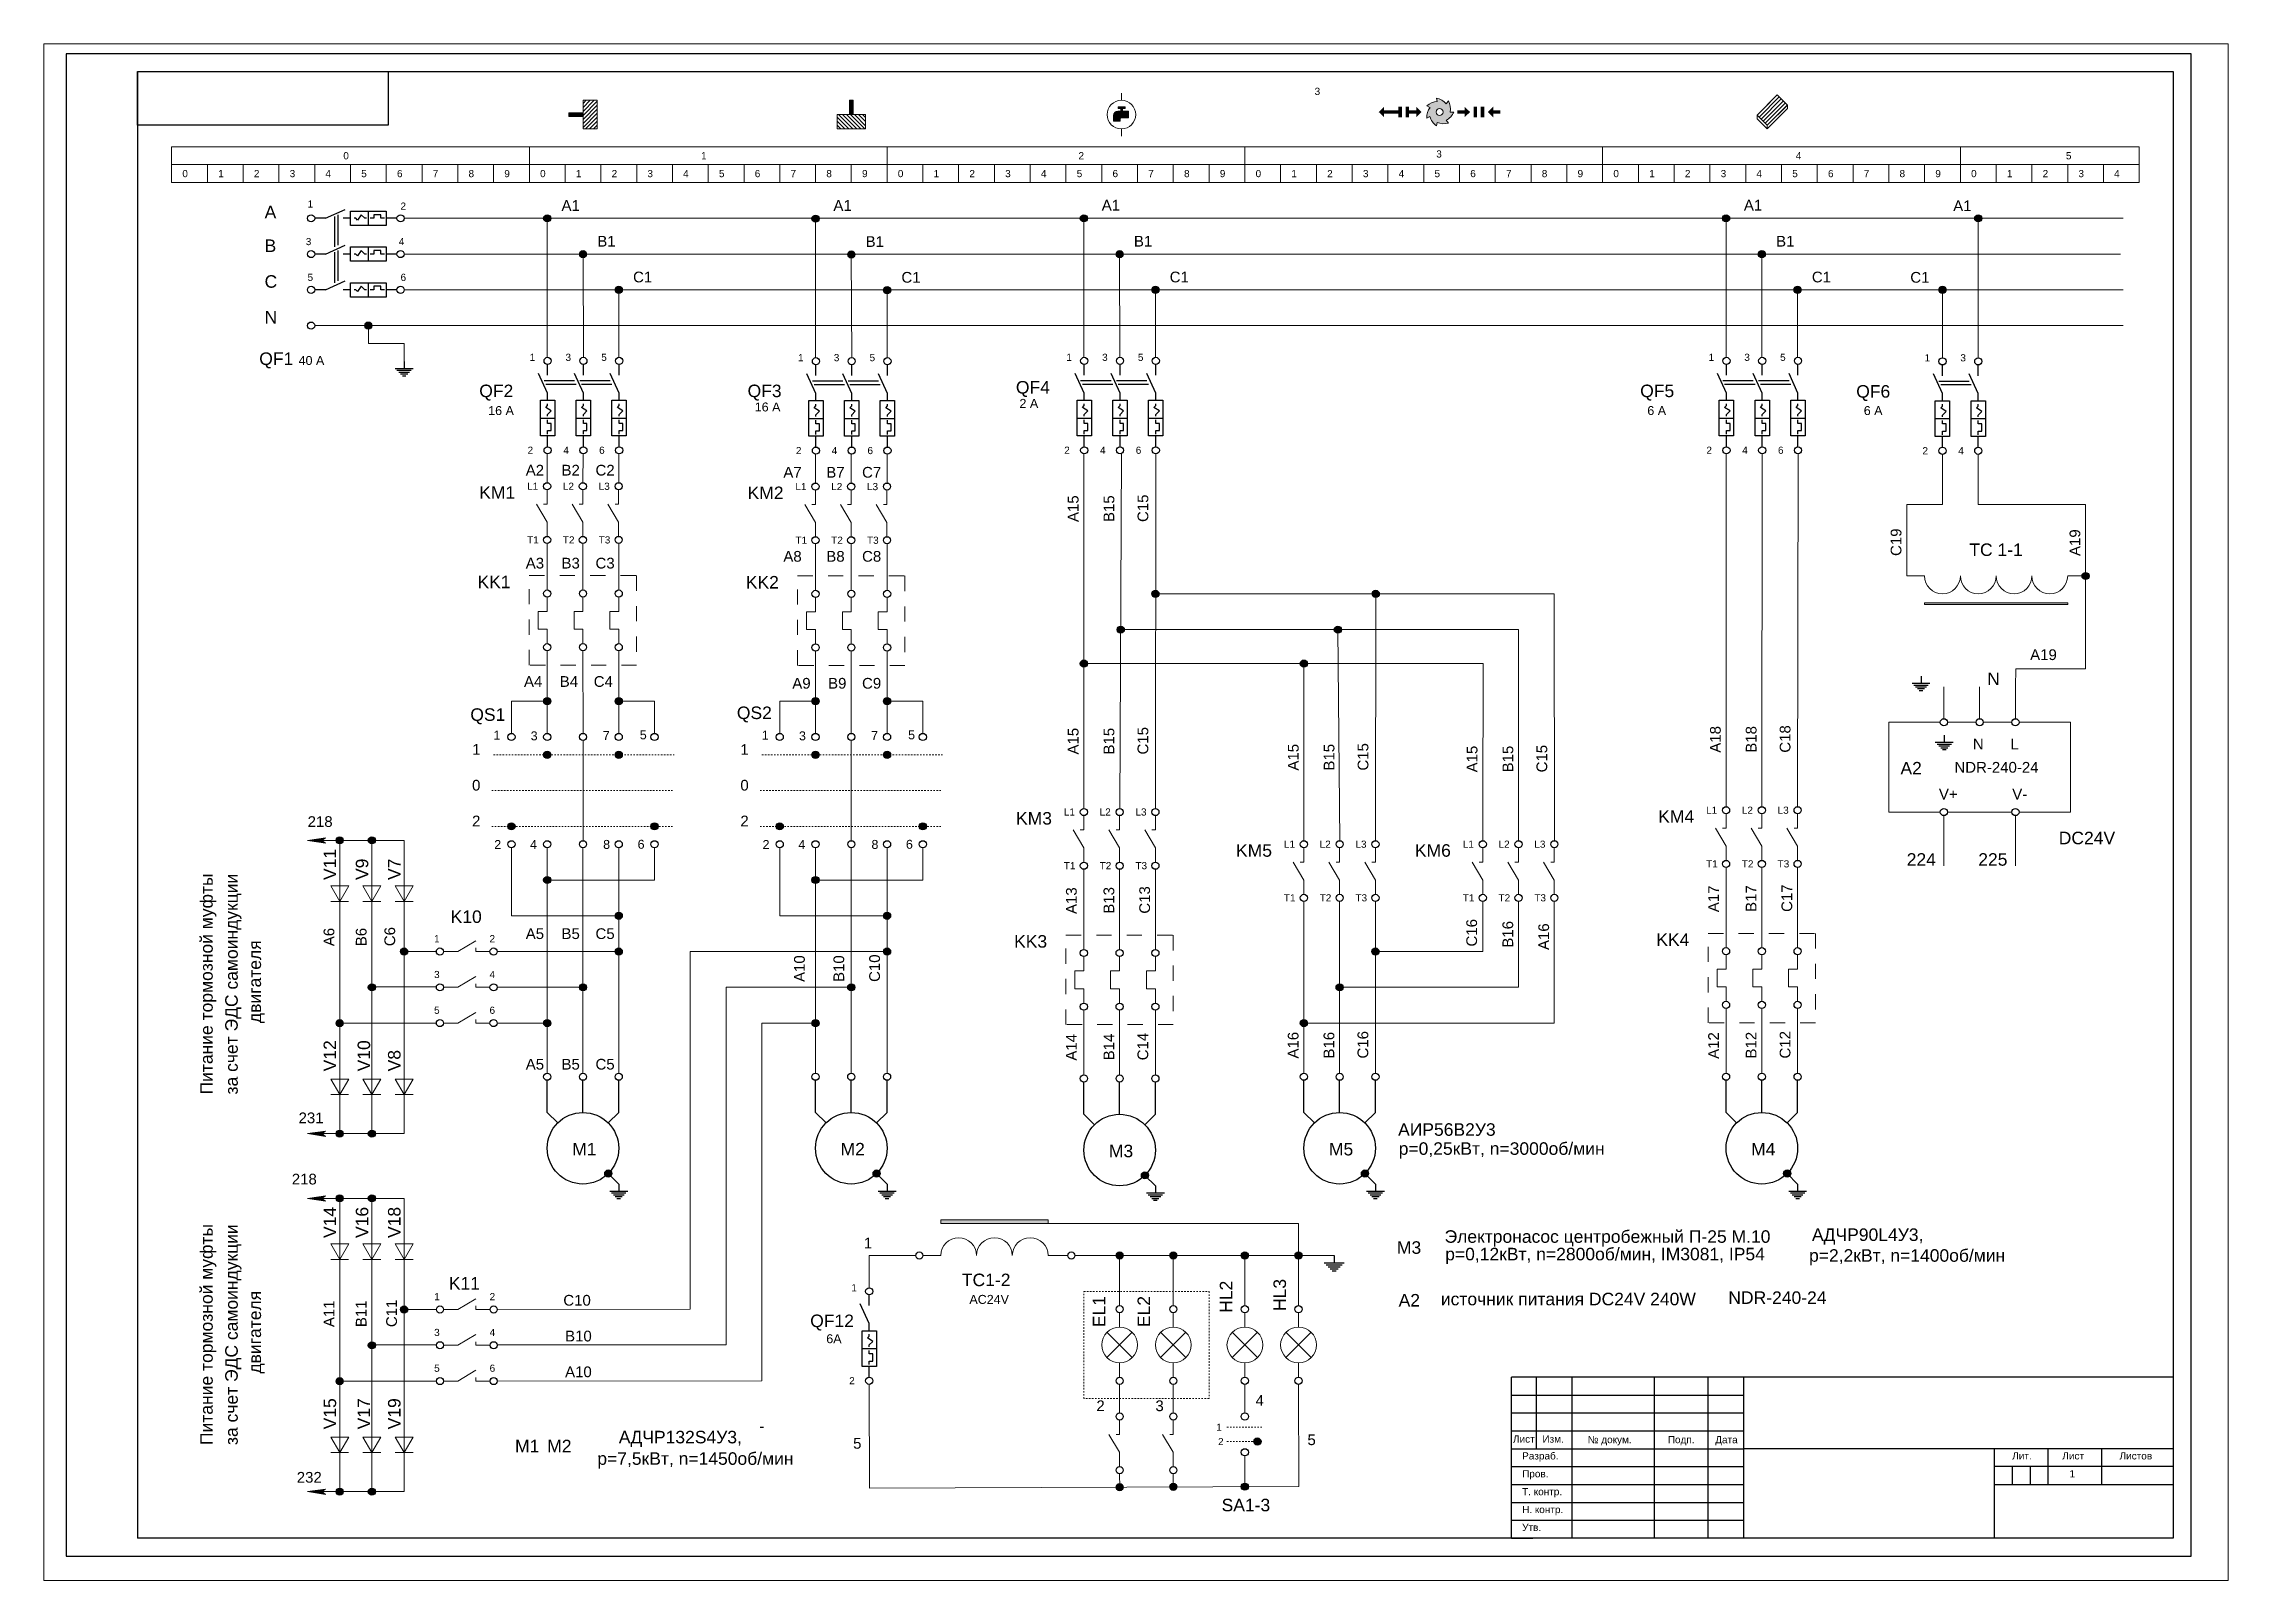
# Paper-space layout 'Лист1' of a CAD drawing. Header units: millimetres. Extents: x -4 to 292, y -4 to 205.
# The model-space entities are those that its viewports show. They can reach past a viewport. Long polylines and large blocks are cut down to what shows.
import ezdxf

# ---------------------------------------------------------------- set-up
doc = ezdxf.new("R2010")
doc.units = ezdxf.units.MM
doc.linetypes.add('ACAD_ISO02W100', pattern=[15, 12, -3])
doc.linetypes.add('JIS_02_1.0', pattern=[2, 1, -1])
doc.layers.get('0').update_dxf_attribs({"lineweight": 20})
for name, color, linetype, lineweight in [('Маркировка', 7, 'Continuous', 25), ('Оформление', 7, 'Continuous', 30), ('Элементы', 7, 'Continuous', 25)]:
    doc.layers.add(name, color=color, linetype=linetype, lineweight=lineweight)
doc.styles.get("Standard").update_dxf_attribs({"font": 'arial.ttf'})

psp = doc.layouts.new('Лист1')

msp = doc.modelspace()

# ---------------------------------------------------------------- texts
for s, p in [('АИР56В2У3', (2272.83, 1993.49)), ('p=0,25кВт, n=3000об/мин', (2273, 1988.17)), ('Электронасос центробежный П-25 М.10', (2285.83, 1963.57)), ('АДЧР90L4У3,', (2388.52, 1964.09)), ('p=0,12кВт, n=2800об/мин, IM3081, IP54', (2286, 1958.67)), ('p=2,2кВт, n=1400об/мин', (2387.7, 1958.28)), ('источник питания DC24V 240W', (2284.79, 1946.1)), ('p=7,5кВт, n=1450об/мин', (2049, 1901.5)), ('АДЧР132S4У3,', (2055, 1907.5))]:
    msp.add_text(s, height=3.5).set_placement(p)
at = {"layer": 'Маркировка'}
for s, height, p in [('3', 2, (2249.5, 2284.5)), ('0', 2, (1978, 2266.5)), ('1', 2, (2078, 2266.5)), ('2', 2, (2183.5, 2266.5)), ('3', 2, (2283.5, 2267)), ('4', 2, (2384, 2266.5)), ('5', 2, (2459.5, 2266.5)), ('0', 2, (1933, 2261.5)), ('1', 2, (1943, 2261.5)), ('2', 2, (1953, 2261.5)), ('3', 2, (1963, 2261.5)), ('4', 2, (1973, 2261.5)), ('5', 2, (1983, 2261.5)), ('6', 2, (1993, 2261.5)), ('7', 2, (2003, 2261.5)), ('8', 2, (2013, 2261.5)), ('9', 2, (2023, 2261.5)), ('0', 2, (2033, 2261.5)), ('1', 2, (2043, 2261.5)), ('2', 2, (2053, 2261.5)), ('3', 2, (2063, 2261.5)), ('4', 2, (2073, 2261.5)), ('5', 2, (2083, 2261.5)), ('6', 2, (2093, 2261.5)), ('7', 2, (2103, 2261.5)), ('8', 2, (2113, 2261.5)), ('9', 2, (2123, 2261.5)), ('0', 2, (2133, 2261.5)), ('1', 2, (2143, 2261.5)), ('2', 2, (2153, 2261.5)), ('3', 2, (2163, 2261.5)), ('4', 2, (2173, 2261.5)), ('5', 2, (2183, 2261.5)), ('6', 2, (2193, 2261.5)), ('7', 2, (2203, 2261.5)), ('8', 2, (2213, 2261.5)), ('9', 2, (2223, 2261.5)), ('0', 2, (2233, 2261.5)), ('1', 2, (2243, 2261.5)), ('2', 2, (2253, 2261.5)), ('3', 2, (2263, 2261.5)), ('4', 2, (2273, 2261.5)), ('5', 2, (2283, 2261.5)), ('6', 2, (2293, 2261.5)), ('7', 2, (2303, 2261.5)), ('8', 2, (2313, 2261.5)), ('9', 2, (2323, 2261.5)), ('0', 2, (2333, 2261.5)), ('1', 2, (2343, 2261.5)), ('2', 2, (2353, 2261.5)), ('3', 2, (2363, 2261.5)), ('4', 2, (2373, 2261.5)), ('5', 2, (2383, 2261.5)), ('6', 2, (2393, 2261.5)), ('7', 2, (2403, 2261.5)), ('8', 2, (2413, 2261.5)), ('9', 2, (2423, 2261.5)), ('0', 2, (2433, 2261.5)), ('1', 2, (2443, 2261.5)), ('2', 2, (2453, 2261.5)), ('3', 2, (2463, 2261.5)), ('4', 2, (2473, 2261.5)), ('A', 3.5, (1956, 2250)), ('1', 2, (1968, 2253)), ('2', 2, (1993.98, 2252.41)), ('A1', 3, (2038.99, 2252.09)), ('A1', 3, (2114.99, 2252.09)), ('A1', 3, (2189.99, 2252.18)), ('A1', 3, (2369.49, 2252.18)), ('A1', 3, (2428, 2252)), ('B', 3.5, (1955.99, 2240.59)), ('3', 2, (1967.5, 2242.5)), ('4', 2, (1993.5, 2242.5)), ('B1', 3, (2048.99, 2242.09)), ('B1', 3, (2124, 2242)), ('B1', 3, (2198.99, 2242.09)), ('B1', 3, (2378.49, 2242.09)), ('C1', 3, (2058.99, 2232.09)), ('C1', 3, (2134, 2232)), ('C1', 3, (2208.99, 2232.09)), ('C1', 3, (2388.49, 2232.09)), ('C1', 3, (2416, 2232)), ('C', 3.5, (1955.99, 2230.59)), ('5', 2, (1968, 2232.5)), ('6', 2, (1994, 2232.5)), ('N', 3.5, (1955.99, 2220.59)), ('QF1', 3.5, (1954.5, 2209)), ('40 A ', 2.5, (1965.5, 2209)), ('1', 2, (2030.1, 2210.14)), ('3', 2, (2040.1, 2210.14)), ('5', 2, (2050.1, 2210.14)), ('1', 2, (2105.1, 2210.05)), ('3', 2, (2115.1, 2210.05)), ('5', 2, (2125.1, 2210.05)), ('1', 2, (2180.1, 2210.14)), ('3', 2, (2190.1, 2210.14)), ('5', 2, (2200.1, 2210.14)), ('1', 2, (2359.61, 2210.14)), ('3', 2, (2369.61, 2210.14)), ('5', 2, (2379.61, 2210.14)), ('1', 2, (2420, 2210)), ('3', 2, (2430, 2210)), ('QF4', 3.5, (2166, 2201)), ('QF2', 3.5, (2016, 2200)), ('QF3', 3.5, (2091, 2200)), ('16 A ', 2.5, (2093, 2196)), ('2 A', 2.5, (2167, 2197)), ('QF5', 3.5, (2340.5, 2200)), ('QF6', 3.5, (2400.89, 2199.86)), ('16 A ', 2.5, (2018.5, 2195)), ('6 A', 2.5, (2342.5, 2195)), ('6 A', 2.5, (2403, 2195)), ('2', 2, (2029.5, 2184.16)), ('4', 2, (2039.5, 2184.16)), ('6', 2, (2049.5, 2184.16)), ('2', 2, (2179.5, 2184.16)), ('4', 2, (2189.5, 2184.16)), ('6', 2, (2199.5, 2184.16)), ('2', 2, (2359.02, 2184.16)), ('4', 2, (2369.02, 2184.16)), ('6', 2, (2379.02, 2184.16)), ('А2', 3, (2028.99, 2178.08)), ('B2', 3, (2038.99, 2178.08)), ('C2', 3, (2048.49, 2178.08)), ('A7', 3, (2101, 2177.49)), ('2', 2, (2104.51, 2184.07)), ('B7', 3, (2113, 2177.49)), ('4', 2, (2114.51, 2184.07)), ('C7', 3, (2123, 2177.49)), ('6', 2, (2124.51, 2184.07)), ('2', 2, (2419.41, 2184.02)), ('4', 2, (2429.41, 2184.02)), ('KM1', 3.5, (2015.99, 2171.59)), ('L1', 2, (2029.37, 2174.09)), ('L2', 2, (2039.37, 2174.09)), ('L3', 2, (2049.37, 2174.09)), ('KM2', 3.5, (2091, 2171.5)), ('L1', 2, (2104.37, 2174)), ('L2', 2, (2114.37, 2174)), ('L3', 2, (2124.37, 2174)), ('T1', 2, (2029.37, 2159.09)), ('T2', 2, (2039.37, 2159.09)), ('T3', 2, (2049.37, 2159.09)), ('A8', 3, (2101, 2153.99)), ('T1', 2, (2104.37, 2159)), ('B8', 3, (2113, 2153.99)), ('T2', 2, (2114.37, 2159)), ('C8', 3, (2123, 2153.99)), ('T3', 2, (2124.37, 2159)), ('TC 1-1', 3.5, (2432.5, 2155.59)), ('KK1', 3.5, (2015.49, 2146.59)), ('A3', 3, (2028.99, 2152.09)), ('B3', 3, (2038.99, 2152.09)), ('C3', 3, (2048.49, 2152.09)), ('KK2', 3.5, (2090.5, 2146.5)), ('A19', 3, (2449.5, 2126.5)), ('A4', 3, (2028.5, 2119)), ('B4', 3, (2038.5, 2119)), ('C4', 3, (2048, 2119)), ('A9', 3, (2103.5, 2118.5)), ('B9', 3, (2113.5, 2118.5)), ('C9', 3, (2122.99, 2118.5)), ('N', 3.5, (2437.5, 2119.5)), ('QS1', 3.5, (2013.5, 2109.5)), ('QS2', 3.5, (2088, 2110)), ('1', 2.5, (2019.96, 2104.25)), ('5', 2.5, (2060.87, 2104.34)), ('1', 2.5, (2094.96, 2104.25)), ('5', 2.5, (2135.87, 2104.34)), ('1', 3, (2013.99, 2100)), ('3', 2.5, (2030.37, 2104.06)), ('7', 2.5, (2050.52, 2104.12)), ('1', 3, (2088.99, 2100)), ('3', 2.5, (2105.37, 2104.06)), ('7', 2.5, (2125.52, 2104.12)), ('N', 3, (2433.5, 2101.5)), ('L', 3, (2444, 2101.5)), ('A2', 3.5, (2413.25, 2094.51)), ('NDR-240-24', 3, (2428.33, 2095.01)), ('0', 3, (2013.99, 2090)), ('0', 3, (2088.99, 2090)), ('V+', 3, (2424, 2087.5)), ('V-', 3, (2444.5, 2087.5)), ('218', 3, (1968.02, 2079.83)), ('2', 3, (2013.99, 2080)), ('2', 3, (2088.99, 2080)), ('KM3', 3.5, (2166.03, 2080.51)), ('L1', 2, (2179.41, 2083.02)), ('L2', 2, (2189.41, 2083.02)), ('L3', 2, (2199.41, 2083.02)), ('KM4', 3.5, (2345.54, 2081.01)), ('L1', 2, (2358.91, 2083.52)), ('L2', 2, (2368.91, 2083.52)), ('L3', 2, (2378.91, 2083.52)), ('2', 2.5, (2020.18, 2073.67)), ('8', 2.5, (2050.62, 2073.7)), ('6', 2.5, (2060.26, 2073.74)), ('2', 2.5, (2095.18, 2073.67)), ('8', 2.5, (2125.62, 2073.7)), ('6', 2.5, (2135.26, 2073.74)), ('DC24V', 3.5, (2457.5, 2075)), ('4', 2.5, (2030.18, 2073.67)), ('4', 2.5, (2105.18, 2073.67)), ('KM5', 3.5, (2227.53, 2071.51)), ('L1', 2, (2240.91, 2074.02)), ('L2', 2, (2250.91, 2074.02)), ('L3', 2, (2260.91, 2074.02)), ('KM6', 3.5, (2277.53, 2071.51)), ('L1', 2, (2290.91, 2074.02)), ('L2', 2, (2300.91, 2074.02)), ('L3', 2, (2310.91, 2074.02)), ('T1', 2, (2358.91, 2068.52)), ('T2', 2, (2368.91, 2068.52)), ('T3', 2, (2378.91, 2068.52)), ('224', 3.5, (2415, 2069)), ('225', 3.5, (2435, 2069)), ('T1', 2, (2179.41, 2068.02)), ('T2', 2, (2189.41, 2068.02)), ('T3', 2, (2199.41, 2068.02)), ('T1', 2, (2240.91, 2059.02)), ('T2', 2, (2250.91, 2059.02)), ('T3', 2, (2260.91, 2059.02)), ('T1', 2, (2290.91, 2059.02)), ('T2', 2, (2300.91, 2059.02)), ('T3', 2, (2310.91, 2059.02)), ('K10', 3.5, (2008, 2053)), ('1', 2, (2003.37, 2047.59)), ('2', 2, (2018.87, 2047.59)), ('А5', 3, (2028.99, 2048.5)), ('B5', 3, (2038.99, 2048.5)), ('C5', 3, (2048.49, 2048.5)), ('KK3', 3.5, (2165.49, 2046.09)), ('KK4', 3.5, (2345, 2046.59)), ('3', 2, (2003.37, 2037.59)), ('4', 2, (2018.87, 2037.59)), ('5', 2, (2003.37, 2027.59)), ('6', 2, (2018.87, 2027.59)), ('А5', 3, (2028.99, 2012)), ('B5', 3, (2038.99, 2012)), ('C5', 3, (2048.49, 2012)), ('231', 3, (1965.49, 1997)), ('M1', 3.5, (2041.99, 1988)), ('M2', 3.5, (2116.99, 1988)), ('M3', 3.5, (2192, 1987.5)), ('M5', 3.5, (2253.5, 1988)), ('M4', 3.5, (2371.51, 1988)), ('218', 3, (1963.6, 1979.88)), ('1', 3, (2123.5, 1962)), ('M3', 3.5, (2272.5, 1960.5)), ('TC1-2', 3.5, (2150.9, 1951.45)), ('1', 2, (2003.39, 1947.51)), ('K11', 3.5, (2007.49, 1950.5)), ('2', 2, (2018.89, 1947.51)), ('C10', 3, (2039.49, 1946)), ('1', 2, (2120, 1950)), ('AC24V', 2.5, (2153, 1946.5)), ('A2', 3.5, (2272.98, 1945.76)), ('NDR-240-24', 3.5, (2365.14, 1946.49)), ('QF12', 3.5, (2108.5, 1940)), ('3', 2, (2003.39, 1937.51)), ('4', 2, (2018.89, 1937.51)), ('B10', 3, (2039.99, 1936)), ('6A', 2.5, (2113, 1935.5)), ('5', 2, (2003.39, 1927.51)), ('6', 2, (2018.89, 1927.51)), ('A10', 3, (2039.99, 1926)), ('2', 2, (2119.41, 1924.02)), ('2', 3, (2188.5, 1916.5)), ('3', 3, (2205, 1916.5)), ('4', 3, (2233, 1918)), ('1', 2, (2222, 1911)), ('M1', 3.5, (2026, 1905)), ('M2', 3.5, (2035, 1905)), ('5', 3, (2120.5, 1906)), ('2', 2, (2222.5, 1907)), ('5', 3, (2247.5, 1907)), ('232', 3, (1964.99, 1896.5)), ('SA1-3', 3.5, (2223.5, 1888.5))]:
    msp.add_text(s, height=height, dxfattribs=at).set_placement(p)
for s, height, p in [('A15', 3, (2183.51, 2165.09)), ('B15', 3, (2193.51, 2165.09)), ('C15', 3, (2203.01, 2165.09)), ('C19', 3, (2413.52, 2155.59)), ('A19', 3, (2463.52, 2155.59)), ('A15', 3, (2183.51, 2100.09)), ('B15', 3, (2193.51, 2100.09)), ('C15', 3, (2203, 2100.09)), ('A18', 3, (2363.02, 2100.59)), ('B18', 3, (2373.02, 2100.59)), ('C18', 3, (2382.51, 2100.59)), ('A15', 3, (2245.04, 2095.59)), ('B15', 3, (2255.04, 2095.59)), ('C15', 3, (2264.53, 2095.59)), ('A15', 3, (2295.02, 2095.09)), ('B15', 3, (2305.02, 2095.09)), ('C15', 3, (2314.51, 2095.09)), ('V11', 3.5, (1975.99, 2065)), ('V9', 3.5, (1984.99, 2065)), ('V7', 3.5, (1993.99, 2065)), ('Питание тормозной муфты', 3.5, (1941.49, 2005.03)), ('за счет ЭДС самоиндукции', 3.5, (1948.49, 2005.03)), ('A13', 3, (2183, 2055.5)), ('B13', 3, (2193.49, 2055.58)), ('C13', 3, (2203.49, 2055.58)), ('A17', 3, (2362.51, 2056)), ('B17', 3, (2373, 2056.08)), ('C17', 3, (2383, 2056.08)), ('C16', 3, (2294.9, 2046.41)), ('B16', 3, (2305, 2046.09)), ('A16', 3, (2315.03, 2045.43)), ('двигателя', 3.5, (1955, 2025)), ('А6', 3, (1975.49, 2046.5)), ('B6', 3, (1984.49, 2046.5)), ('C6', 3, (1992.49, 2046.5)), ('A10', 3, (2106.99, 2036.5)), ('B10', 3, (2118, 2036.5)), ('C10', 3, (2128, 2036.5)), ('A14', 3, (2183, 2014.5)), ('B14', 3, (2193.5, 2014.59)), ('C14', 3, (2202.99, 2014.59)), ('A16', 3, (2245, 2015.09)), ('B16', 3, (2255, 2015.09)), ('C16', 3, (2264.49, 2015.09)), ('A12', 3, (2362.51, 2015)), ('B12', 3, (2373, 2015.09)), ('C12', 3, (2382.5, 2015.09)), ('V12', 3.5, (1975.99, 2011.5)), ('V10', 3.5, (1985.49, 2011.5)), ('V8', 3.5, (1993.99, 2011.5)), ('V14', 3.5, (1975.99, 1964.91)), ('V16', 3.5, (1984.99, 1964.91)), ('V18', 3.5, (1993.99, 1964.91)), ('Питание тормозной муфты', 3.5, (1941.49, 1907.03)), ('за счет ЭДС самоиндукции', 3.5, (1948.49, 1907.03)), ('двигателя', 3.5, (1955, 1927)), ('EL1', 3.5, (2191, 1940)), ('EL2', 3.5, (2203.5, 1940)), ('HL2', 3.5, (2226.5, 1944)), ('HL3', 3.5, (2241.5, 1944.5)), ('A11', 3, (1975.49, 1940)), ('B11', 3, (1984.49, 1940)), ('C11', 3, (1992.99, 1940)), ('V15', 3.5, (1975.99, 1911.41)), ('V17', 3.5, (1985.49, 1911.41)), ('V19', 3.5, (1993.99, 1911.41))]:
    msp.add_text(s, height=height, rotation=90, dxfattribs=at).set_placement(p)
at = {"layer": 'Оформление'}
for s, p in [('Лист', (2304.95, 1907.7)), ('Изм.', (2313.17, 1907.7)), ('№ докум.', (2325.85, 1907.55)), ('Подп.', (2348.22, 1907.55)), ('Дата', (2361.48, 1907.52)), ('Разраб.', (2307.5, 1903)), ('Пров.', (2307.5, 1898)), ('Лит.', (2444.5, 1903)), ('Лист', (2458.5, 1903)), ('1', (2460.5, 1898)), ('Листов', (2474.5, 1903)), ('Т. контр.', (2307.5, 1893)), ('Н. контр.', (2307.5, 1888)), ('Утв.', (2307.5, 1883))]:
    msp.add_text(s, height=2, dxfattribs=at).set_placement(p)

# ---------------------------------------------------------------- blocks, each defined once
blk = doc.blocks.new('Пила')
h = blk.add_hatch(color=256)
edge = h.paths.add_edge_path(flags=17)
edge.add_arc((494.35, 448.8), 0.967, 0, 360)
edge = h.paths.add_edge_path()
edge.add_arc((495.56, 447.29), 4.78, 144.17735, 182.55158)
edge.add_line((490.78, 447.08), (491.68, 447.51))
edge.add_arc((496.28, 448.8), 4.79, 195.64105, 233.98605)
edge.add_line((493.47, 444.93), (493.69, 445.91))
edge.add_arc((495.56, 450.32), 4.79, 247.0701, 285.30844)
edge.add_line((496.82, 445.7), (496.2, 446.48))
edge.add_arc((493.92, 450.69), 4.79, 298.46204, 336.78012)
edge.add_line((498.32, 448.8), (497.32, 448.8))
edge.add_arc((492.6, 449.64), 4.79, 349.88315, 388.15032)
edge.add_line((496.83, 451.9), (496.2, 451.12))
edge.add_arc((492.61, 447.96), 4.79, 41.28744, 79.59624)
edge.add_line((493.47, 452.67), (493.69, 451.7))
edge.add_arc((493.92, 446.92), 4.79, 92.7199, 131.07015)
edge.add_line((490.78, 450.53), (491.68, 450.09))
for p, q in [((493.69, 451.7), (493.47, 452.67)), ((496.2, 451.12), (496.83, 451.9)), ((491.68, 450.09), (490.78, 450.53)), ((491.68, 447.51), (490.78, 447.08)), ((493.69, 445.91), (493.47, 444.93)), ((496.2, 446.48), (496.82, 445.7)), ((497.32, 448.8), (498.32, 448.8))]:
    blk.add_line(p, q)
blk.add_circle((494.35, 448.8), 0.967)
for centre, radius, start, end in [((492.61, 447.96), 4.79, 41.28744, 79.59624), ((492.6, 449.64), 4.79, 349.88315, 28.15032), ((495.56, 447.29), 4.78, 144.17735, 182.55158), ((493.92, 446.92), 4.79, 92.7199, 131.07015), ((496.28, 448.8), 4.79, 195.64105, 233.98605), ((495.56, 450.32), 4.79, 247.0701, 285.30844), ((493.92, 450.69), 4.79, 298.46204, 336.78012)]:
    blk.add_arc(centre, radius, start, end)

# ---------------------------------------------------------------- hatches: boundary and pattern name
h = msp.add_hatch()
h.set_pattern_fill('ANSI31', color=256, scale=0.25, style=0)
h.set_pattern_definition([(45, (1985.28105, 1831.4398), (-0.561266, 0.561266), [])])
h.paths.add_polyline_path([(2373.18, 2278.83), (2378.83, 2284.49), (2381.66, 2281.66), (2376, 2276)])
h = msp.add_hatch(color=256)
h.paths.add_polyline_path([(2045, 2278.5), (2045, 2279.5), (2041, 2279.5), (2041, 2278.5)])
edge = h.paths.add_edge_path()
edge.add_line((2045, 2279), (2041, 2279))
h = msp.add_hatch()
h.set_pattern_fill('ANSI31', color=256, scale=0.25, angle=180, style=0)
h.set_pattern_definition([(225, (1710.91886, 1830.19715), (0.561266, -0.561266), [])])
h.paths.add_polyline_path([(2045, 2275), (2045, 2283), (2049, 2283), (2049, 2275)])
h = msp.add_hatch()
h.set_pattern_fill('ANSI31', color=256, scale=0.25, angle=90, style=0)
h.set_pattern_definition([(135, (1671.19715, 2613.08114), (-0.561266, -0.561266), [])])
h.paths.add_polyline_path([(2116, 2279), (2124, 2279), (2124, 2275), (2116, 2275)])
h = msp.add_hatch(color=256)
h.paths.add_polyline_path([(2119.5, 2279), (2120.5, 2279), (2120.5, 2283), (2119.5, 2283)])
edge = h.paths.add_edge_path()
edge.add_line((2120, 2279), (2120, 2283))
h = msp.add_hatch(color=256)
h.paths.add_polyline_path([(2197.5, 2279.92), (2195.84, 2279.92)], flags=17)
h.paths.add_polyline_path([(2195.84, 2279.92), (2195.84, 2280.7)], flags=17)
h.paths.add_polyline_path([(2195.84, 2280.7), (2196.59, 2280.7)], flags=17)
h.paths.add_polyline_path([(2196.59, 2281.2), (2196.59, 2280.7)], flags=17)
h.paths.add_polyline_path([(2196.59, 2281.2), (2194.59, 2281.2)], flags=17)
edge = h.paths.add_edge_path()
edge.add_line((2197.5, 2278.09), (2195.46, 2278.09))
edge.add_arc((2195.43, 2277.77), 0.313, 83.70095, 186.29905)
edge.add_line((2195.11, 2277.74), (2195.11, 2277.16))
edge.add_line((2195.11, 2277.16), (2193.29, 2277.16))
edge.add_line((2193.29, 2277.16), (2193.29, 2278.73))
edge.add_arc((2194.49, 2278.73), 1.19, 90, 180, ccw=False)
edge.add_line((2194.49, 2279.92), (2195.33, 2279.92))
edge.add_line((2195.33, 2279.92), (2195.33, 2280.7))
edge.add_line((2195.33, 2280.7), (2194.59, 2280.7))
edge.add_line((2194.59, 2280.7), (2194.59, 2281.2))
edge.add_line((2194.59, 2281.2), (2196.59, 2281.2))
edge.add_line((2196.59, 2281.2), (2196.59, 2280.7))
edge.add_line((2196.59, 2280.7), (2195.84, 2280.7))
edge.add_line((2195.84, 2280.7), (2195.84, 2279.92))
edge.add_line((2195.84, 2279.92), (2197.5, 2279.92))
edge.add_line((2197.5, 2279.92), (2197.5, 2278.09))
edge = h.paths.add_edge_path(flags=17)
edge.add_line((2197.5, 2279.92), (2197.5, 2278.09))
h = msp.add_hatch(color=256)
edge = h.paths.add_edge_path()
edge.add_line((2194.59, 2281.2), (2196.59, 2281.2))
edge.add_line((2196.59, 2281.2), (2196.59, 2280.7))
edge.add_line((2196.59, 2280.7), (2195.84, 2280.7))
edge.add_line((2195.84, 2280.7), (2195.84, 2279.92))
edge.add_line((2195.84, 2279.92), (2197.5, 2279.92))
edge.add_line((2197.5, 2279.92), (2197.5, 2278.09))
edge.add_line((2197.5, 2278.09), (2195.46, 2278.09))
edge.add_arc((2195.43, 2277.77), 0.313, 83.70095, 186.29905)
edge.add_line((2195.11, 2277.74), (2195.11, 2277.16))
edge.add_line((2195.11, 2277.16), (2193.29, 2277.16))
edge.add_line((2193.29, 2277.16), (2193.29, 2278.73))
edge.add_arc((2194.49, 2278.73), 1.19, 90, 180, ccw=False)
edge.add_line((2194.49, 2279.92), (2195.33, 2279.92))
edge.add_line((2195.33, 2279.92), (2195.33, 2280.7))
edge.add_line((2195.33, 2280.7), (2194.59, 2280.7))
edge.add_line((2194.59, 2280.7), (2194.59, 2281.2))
edge = h.paths.add_edge_path(flags=17)
edge.add_line((2197.5, 2279.92), (2197.5, 2278.09))
for points in [[(2270.92, 2279.22), (2268.92, 2279.22), (2268.92, 2278.26), (2267.4, 2279.72), (2268.92, 2281.2), (2268.92, 2280.22), (2270.92, 2280.22)], [(2270.92, 2279.22), (2272.92, 2279.22), (2272.92, 2280.22), (2270.92, 2280.22)], [(2272.92, 2281.2), (2272.92, 2278.2), (2273.92, 2278.2), (2273.92, 2281.2)], [(2274.92, 2281.2), (2274.92, 2278.2), (2275.92, 2278.2), (2275.92, 2281.2)], [(2275.9, 2280.22), (2277.9, 2280.22), (2277.9, 2281.19), (2279.42, 2279.72), (2277.9, 2278.25), (2277.9, 2279.22), (2275.9, 2279.22)], [(2289.42, 2280.22), (2291.42, 2280.22), (2291.42, 2281.19), (2292.95, 2279.72), (2291.42, 2278.25), (2291.42, 2279.22), (2289.42, 2279.22)], [(2293.92, 2281.2), (2293.92, 2278.2), (2294.92, 2278.2), (2294.92, 2281.2)], [(2295.92, 2281.2), (2295.92, 2278.2), (2296.92, 2278.2), (2296.92, 2281.2)], [(2301.41, 2279.22), (2299.41, 2279.22), (2299.41, 2278.26), (2297.89, 2279.72), (2299.41, 2281.2), (2299.41, 2280.22), (2301.41, 2280.22)], [(1972.98, 2075.31), (1967.98, 2076.09), (1972.98, 2076.82), (1971.98, 2076.09)], [(1972.98, 1993.31), (1967.98, 1994.09), (1972.98, 1994.82), (1971.98, 1994.09)], [(1972.98, 1975.22), (1967.98, 1976), (1972.98, 1976.73), (1971.98, 1976)], [(1972.98, 1893.22), (1967.98, 1894), (1972.98, 1894.73), (1971.98, 1894)]]:
    msp.add_hatch(color=256).paths.add_polyline_path(points)
h = msp.add_hatch(color=256)
h.dxf.hatch_style = 1
h.set_gradient(color1=(255, 255, 255), one_color=1, tint=1)
h.paths.add_polyline_path([(2036, 2250, 1), (2034, 2250, 1)])
h = msp.add_hatch(color=256)
h.dxf.hatch_style = 1
h.set_gradient(color1=(255, 255, 255), one_color=1, tint=1)
h.paths.add_polyline_path([(2111, 2249.91, 1), (2109, 2249.91, 1)])
h = msp.add_hatch(color=256)
h.dxf.hatch_style = 1
h.set_gradient(color1=(255, 255, 255), one_color=1, tint=1)
h.paths.add_polyline_path([(2186, 2250, 1), (2184, 2250, 1)])
h = msp.add_hatch(color=256)
h.dxf.hatch_style = 1
h.set_gradient(color1=(255, 255, 255), one_color=1, tint=1)
h.paths.add_polyline_path([(2365.5, 2250, 1), (2363.5, 2250, 1)])
h = msp.add_hatch(color=256)
h.dxf.hatch_style = 1
h.set_gradient(color1=(255, 255, 255), one_color=1, tint=1)
h.paths.add_polyline_path([(2436, 2250, 1), (2434, 2250, 1)])
h = msp.add_hatch(color=256)
h.dxf.hatch_style = 1
h.set_gradient(color1=(255, 255, 255), one_color=1, tint=1)
h.paths.add_polyline_path([(2046, 2240, 1), (2044, 2240, 1)])
h = msp.add_hatch(color=256)
h.dxf.hatch_style = 1
h.set_gradient(color1=(255, 255, 255), one_color=1, tint=1)
h.paths.add_polyline_path([(2121, 2239.91, 1), (2119, 2239.91, 1)])
h = msp.add_hatch(color=256)
h.dxf.hatch_style = 1
h.set_gradient(color1=(255, 255, 255), one_color=1, tint=1)
h.paths.add_polyline_path([(2196, 2240, 1), (2194, 2240, 1)])
h = msp.add_hatch(color=256)
h.dxf.hatch_style = 1
h.set_gradient(color1=(255, 255, 255), one_color=1, tint=1)
h.paths.add_polyline_path([(2375.5, 2240, 1), (2373.5, 2240, 1)])
h = msp.add_hatch(color=256)
h.dxf.hatch_style = 1
h.set_gradient(color1=(255, 255, 255), one_color=1, tint=1)
h.paths.add_polyline_path([(2056, 2230, 1), (2054, 2230, 1)])
h = msp.add_hatch(color=256)
h.dxf.hatch_style = 1
h.set_gradient(color1=(255, 255, 255), one_color=1, tint=1)
h.paths.add_polyline_path([(2131, 2229.91, 1), (2129, 2229.91, 1)])
h = msp.add_hatch(color=256)
h.dxf.hatch_style = 1
h.set_gradient(color1=(255, 255, 255), one_color=1, tint=1)
h.paths.add_polyline_path([(2206, 2230, 1), (2204, 2230, 1)])
h = msp.add_hatch(color=256)
h.dxf.hatch_style = 1
h.set_gradient(color1=(255, 255, 255), one_color=1, tint=1)
h.paths.add_polyline_path([(2385.5, 2230, 1), (2383.5, 2230, 1)])
h = msp.add_hatch(color=256)
h.dxf.hatch_style = 1
h.set_gradient(color1=(255, 255, 255), one_color=1, tint=1)
h.paths.add_polyline_path([(2426, 2230, 1), (2424, 2230, 1)])
h = msp.add_hatch(color=256)
h.dxf.hatch_style = 1
h.set_gradient(color1=(255, 255, 255), one_color=1, tint=1)
h.paths.add_polyline_path([(1986, 2220, 1), (1984, 2220, 1)])
h = msp.add_hatch(color=256)
h.dxf.hatch_style = 1
h.set_gradient(color1=(255, 255, 255), one_color=1, tint=1)
h.paths.add_polyline_path([(2466, 2150, 1), (2464, 2150, 1)])
h = msp.add_hatch(color=256)
h.dxf.hatch_style = 1
h.set_gradient(color1=(255, 255, 255), one_color=1, tint=1)
h.paths.add_polyline_path([(2206, 2145, 1), (2204, 2145, 1)])
h = msp.add_hatch(color=256)
h.dxf.hatch_style = 1
h.set_gradient(color1=(255, 255, 255), one_color=1, tint=1)
h.paths.add_polyline_path([(2267.58, 2145, 1), (2265.58, 2145, 1)])
at = {"true_color": 0xffffff}
h = msp.add_hatch(color=7, dxfattribs=at)
h.dxf.hatch_style = 1
h.paths.add_polyline_path([(2460, 2142.5), (2420, 2142.5), (2420, 2142), (2460, 2142)])
h = msp.add_hatch(color=256)
h.dxf.hatch_style = 1
h.set_gradient(color1=(255, 255, 255), one_color=1, tint=1)
h.paths.add_polyline_path([(2196.3, 2135, 1), (2194.3, 2135, 1)])
h = msp.add_hatch(color=256)
h.dxf.hatch_style = 1
h.set_gradient(color1=(255, 255, 255), one_color=1, tint=1)
h.paths.add_polyline_path([(2257, 2135, 1), (2255, 2135, 1)])
h = msp.add_hatch(color=256)
h.dxf.hatch_style = 1
h.set_gradient(color1=(255, 255, 255), one_color=1, tint=1)
h.paths.add_polyline_path([(2186, 2125.5, 1), (2184, 2125.5, 1)])
h = msp.add_hatch(color=256)
h.dxf.hatch_style = 1
h.set_gradient(color1=(255, 255, 255), one_color=1, tint=1)
h.paths.add_polyline_path([(2247.5, 2125.5, 1), (2245.5, 2125.5, 1)])
h = msp.add_hatch(color=256)
h.dxf.hatch_style = 1
h.set_gradient(color1=(255, 255, 255), one_color=1, tint=1)
h.paths.add_polyline_path([(2035.99, 2115, 1), (2033.99, 2115, 1)])
h = msp.add_hatch(color=256)
h.dxf.hatch_style = 1
h.set_gradient(color1=(255, 255, 255), one_color=1, tint=1)
h.paths.add_polyline_path([(2055.99, 2115, 1), (2053.99, 2115, 1)])
h = msp.add_hatch(color=256)
h.dxf.hatch_style = 1
h.set_gradient(color1=(255, 255, 255), one_color=1, tint=1)
h.paths.add_polyline_path([(2110.99, 2115, 1), (2108.99, 2115, 1)])
h = msp.add_hatch(color=256)
h.dxf.hatch_style = 1
h.set_gradient(color1=(255, 255, 255), one_color=1, tint=1)
h.paths.add_polyline_path([(2130.99, 2115, 1), (2128.99, 2115, 1)])
h = msp.add_hatch(color=256)
h.dxf.hatch_style = 1
h.set_gradient(color1=(255, 255, 255), one_color=1, tint=1)
h.paths.add_polyline_path([(2035.99, 2100, 1), (2033.99, 2100, 1)])
h = msp.add_hatch(color=256)
h.dxf.hatch_style = 1
h.set_gradient(color1=(255, 255, 255), one_color=1, tint=1)
h.paths.add_polyline_path([(2055.99, 2100, 1), (2053.99, 2100, 1)])
h = msp.add_hatch(color=256)
h.dxf.hatch_style = 1
h.set_gradient(color1=(255, 255, 255), one_color=1, tint=1)
h.paths.add_polyline_path([(2110.99, 2100, 1), (2108.99, 2100, 1)])
h = msp.add_hatch(color=256)
h.dxf.hatch_style = 1
h.set_gradient(color1=(255, 255, 255), one_color=1, tint=1)
h.paths.add_polyline_path([(2130.99, 2100, 1), (2128.99, 2100, 1)])
h = msp.add_hatch(color=256)
h.dxf.hatch_style = 1
h.set_gradient(color1=(255, 255, 255), one_color=1, tint=1)
h.paths.add_polyline_path([(1977.98, 2076.09, 1), (1975.98, 2076.09, 1)])
h = msp.add_hatch(color=256)
h.dxf.hatch_style = 1
h.set_gradient(color1=(255, 255, 255), one_color=1, tint=1)
h.paths.add_polyline_path([(1986.98, 2076.09, 1), (1984.98, 2076.09, 1)])
h = msp.add_hatch(color=256)
h.dxf.hatch_style = 1
h.set_gradient(color1=(255, 255, 255), one_color=1, tint=1)
h.paths.add_polyline_path([(2025.99, 2080, 1), (2023.99, 2080, 1)])
h = msp.add_hatch(color=256)
h.dxf.hatch_style = 1
h.set_gradient(color1=(255, 255, 255), one_color=1, tint=1)
h.paths.add_polyline_path([(2065.99, 2080, 1), (2063.99, 2080, 1)])
h = msp.add_hatch(color=256)
h.dxf.hatch_style = 1
h.set_gradient(color1=(255, 255, 255), one_color=1, tint=1)
h.paths.add_polyline_path([(2100.99, 2080, 1), (2098.99, 2080, 1)])
h = msp.add_hatch(color=256)
h.dxf.hatch_style = 1
h.set_gradient(color1=(255, 255, 255), one_color=1, tint=1)
h.paths.add_polyline_path([(2140.99, 2080, 1), (2138.99, 2080, 1)])
h = msp.add_hatch(color=256)
h.dxf.hatch_style = 1
h.set_gradient(color1=(255, 255, 255), one_color=1, tint=1)
h.paths.add_polyline_path([(2035.99, 2065, 1), (2033.99, 2065, 1)])
h = msp.add_hatch(color=256)
h.dxf.hatch_style = 1
h.set_gradient(color1=(255, 255, 255), one_color=1, tint=1)
h.paths.add_polyline_path([(2110.99, 2065, 1), (2108.99, 2065, 1)])
h = msp.add_hatch(color=256)
h.dxf.hatch_style = 1
h.set_gradient(color1=(255, 255, 255), one_color=1, tint=1)
h.paths.add_polyline_path([(2055.99, 2055, 1), (2053.99, 2055, 1)])
h = msp.add_hatch(color=256)
h.dxf.hatch_style = 1
h.set_gradient(color1=(255, 255, 255), one_color=1, tint=1)
h.paths.add_polyline_path([(2130.99, 2055, 1), (2128.99, 2055, 1)])
h = msp.add_hatch(color=256)
h.dxf.hatch_style = 1
h.set_gradient(color1=(255, 255, 255), one_color=1, tint=1)
h.paths.add_polyline_path([(1995.99, 2045, 1), (1993.99, 2045, 1)])
h = msp.add_hatch(color=256)
h.dxf.hatch_style = 1
h.set_gradient(color1=(255, 255, 255), one_color=1, tint=1)
h.paths.add_polyline_path([(2055.99, 2045, 1), (2053.99, 2045, 1)])
h = msp.add_hatch(color=256)
h.dxf.hatch_style = 1
h.set_gradient(color1=(255, 255, 255), one_color=1, tint=1)
h.paths.add_polyline_path([(2130.99, 2045, 1), (2128.99, 2045, 1)])
h = msp.add_hatch(color=256)
h.dxf.hatch_style = 1
h.set_gradient(color1=(255, 255, 255), one_color=1, tint=1)
h.paths.add_polyline_path([(2267.49, 2045, 1), (2265.49, 2045, 1)])
h = msp.add_hatch(color=256)
h.dxf.hatch_style = 1
h.set_gradient(color1=(255, 255, 255), one_color=1, tint=1)
h.paths.add_polyline_path([(1986.98, 2035, 1), (1984.98, 2035, 1)])
h = msp.add_hatch(color=256)
h.dxf.hatch_style = 1
h.set_gradient(color1=(255, 255, 255), one_color=1, tint=1)
h.paths.add_polyline_path([(2045.99, 2035, 1), (2043.99, 2035, 1)])
h = msp.add_hatch(color=256)
h.dxf.hatch_style = 1
h.set_gradient(color1=(255, 255, 255), one_color=1, tint=1)
h.paths.add_polyline_path([(2120.99, 2035, 1), (2118.99, 2035, 1)])
h = msp.add_hatch(color=256)
h.dxf.hatch_style = 1
h.set_gradient(color1=(255, 255, 255), one_color=1, tint=1)
h.paths.add_polyline_path([(2257.49, 2035, 1), (2255.49, 2035, 1)])
h = msp.add_hatch(color=256)
h.dxf.hatch_style = 1
h.set_gradient(color1=(255, 255, 255), one_color=1, tint=1)
h.paths.add_polyline_path([(1977.98, 2025, 1), (1975.98, 2025, 1)])
h = msp.add_hatch(color=256)
h.dxf.hatch_style = 1
h.set_gradient(color1=(255, 255, 255), one_color=1, tint=1)
h.paths.add_polyline_path([(2035.99, 2025, 1), (2033.99, 2025, 1)])
h = msp.add_hatch(color=256)
h.dxf.hatch_style = 1
h.set_gradient(color1=(255, 255, 255), one_color=1, tint=1)
h.paths.add_polyline_path([(2110.99, 2025, 1), (2108.99, 2025, 1)])
h = msp.add_hatch(color=256)
h.dxf.hatch_style = 1
h.set_gradient(color1=(255, 255, 255), one_color=1, tint=1)
h.paths.add_polyline_path([(2247.5, 2025, 1), (2245.5, 2025, 1)])
h = msp.add_hatch(color=256)
h.dxf.hatch_style = 1
h.set_gradient(color1=(255, 255, 255), one_color=1, tint=1)
h.paths.add_polyline_path([(1977.98, 1994.09, 1), (1975.98, 1994.09, 1)])
h = msp.add_hatch(color=256)
h.dxf.hatch_style = 1
h.set_gradient(color1=(255, 255, 255), one_color=1, tint=1)
h.paths.add_polyline_path([(1986.98, 1994.09, 1), (1984.98, 1994.09, 1)])
h = msp.add_hatch(color=256)
h.dxf.hatch_style = 1
h.set_gradient(color1=(255, 255, 255), one_color=1, tint=1)
h.paths.add_polyline_path([(1977.98, 1976, 1), (1975.98, 1976, 1)])
h = msp.add_hatch(color=256)
h.dxf.hatch_style = 1
h.set_gradient(color1=(255, 255, 255), one_color=1, tint=1)
h.paths.add_polyline_path([(1986.98, 1976, 1), (1984.98, 1976, 1)])
h = msp.add_hatch(color=7, dxfattribs=at)
h.dxf.hatch_style = 1
h.paths.add_polyline_path([(2175, 1970), (2145, 1970), (2145, 1969), (2175, 1969)])
h = msp.add_hatch(color=256)
h.dxf.hatch_style = 1
h.set_gradient(color1=(255, 255, 255), one_color=1, tint=1)
h.paths.add_polyline_path([(1995.99, 1944.91, 1), (1993.99, 1944.91, 1)])
h = msp.add_hatch(color=256)
h.dxf.hatch_style = 1
h.set_gradient(color1=(255, 255, 255), one_color=1, tint=1)
h.paths.add_polyline_path([(1986.98, 1934.91, 1), (1984.98, 1934.91, 1)])
h = msp.add_hatch(color=256)
h.dxf.hatch_style = 1
h.set_gradient(color1=(255, 255, 255), one_color=1, tint=1)
h.paths.add_polyline_path([(1977.98, 1924.91, 1), (1975.98, 1924.91, 1)])
h = msp.add_hatch(color=256)
h.dxf.hatch_style = 1
h.set_gradient(color1=(255, 255, 255), one_color=1, tint=1)
h.paths.add_polyline_path([(1977.98, 1894, 1), (1975.98, 1894, 1)])
h = msp.add_hatch(color=256)
h.dxf.hatch_style = 1
h.set_gradient(color1=(255, 255, 255), one_color=1, tint=1)
h.paths.add_polyline_path([(1986.98, 1894, 1), (1984.98, 1894, 1)])
at = {"layer": 'Элементы'}
h = msp.add_hatch(color=256, dxfattribs=at)
h.dxf.hatch_style = 1
h.paths.add_polyline_path([(2053.06, 1982.93, 1), (2051.06, 1982.93, 1)])
h = msp.add_hatch(color=256, dxfattribs=at)
h.dxf.hatch_style = 1
h.paths.add_polyline_path([(2128.06, 1982.93, 1), (2126.06, 1982.93, 1)])
h = msp.add_hatch(color=256, dxfattribs=at)
h.dxf.hatch_style = 1
h.paths.add_polyline_path([(2203.07, 1982.43, 1), (2201.07, 1982.43, 1)])
h = msp.add_hatch(color=256, dxfattribs=at)
h.dxf.hatch_style = 1
h.paths.add_polyline_path([(2264.57, 1982.93, 1), (2262.57, 1982.93, 1)])
h = msp.add_hatch(color=256, dxfattribs=at)
h.dxf.hatch_style = 1
h.paths.add_polyline_path([(2382.58, 1982.93, 1), (2380.58, 1982.93, 1)])
h = msp.add_hatch(color=256, dxfattribs=at)
h.dxf.hatch_style = 1
h.paths.add_polyline_path([(2196, 1960, 1), (2194, 1960, 1)])
h = msp.add_hatch(color=256, dxfattribs=at)
h.dxf.hatch_style = 1
h.paths.add_polyline_path([(2211, 1960, 1), (2209, 1960, 1)])
h = msp.add_hatch(color=256, dxfattribs=at)
h.dxf.hatch_style = 1
h.paths.add_polyline_path([(2231, 1960, 1), (2229, 1960, 1)])
h = msp.add_hatch(color=256, dxfattribs=at)
h.dxf.hatch_style = 1
h.paths.add_polyline_path([(2246, 1960, 1), (2244, 1960, 1)])
h = msp.add_hatch(color=256, dxfattribs=at)
h.dxf.hatch_style = 1
h.paths.add_polyline_path([(2234.5, 1908, 1), (2232.5, 1908, 1)])
h = msp.add_hatch(color=256, dxfattribs=at)
h.dxf.hatch_style = 1
h.paths.add_polyline_path([(2196.01, 1895.27, 1), (2194.01, 1895.27, 1)])
h = msp.add_hatch(color=256, dxfattribs=at)
h.dxf.hatch_style = 1
h.paths.add_polyline_path([(2211, 1895.33, 1), (2209, 1895.33, 1)])
h = msp.add_hatch(color=256, dxfattribs=at)
h.dxf.hatch_style = 1
h.paths.add_polyline_path([(2231, 1895.4, 1), (2229, 1895.4, 1)])

# ---------------------------------------------------------------- linework, layer by layer
for p, q in [((2195.5, 2283), (2195.5, 2285)), ((2045, 2279.5), (2041, 2279.5)), ((2041, 2279.5), (2041, 2278.5)), ((2041, 2278.5), (2045, 2278.5)), ((2045, 2279), (2045, 2283)), ((2045, 2283), (2049, 2283)), ((2045, 2279), (2045, 2279.5)), ((2045, 2278.5), (2045, 2279.5)), ((2045, 2275), (2045, 2279)), ((2049, 2283), (2049, 2275)), ((2116, 2275), (2116, 2279)), ((2116, 2279), (2120, 2279)), ((2120.5, 2283), (2119.5, 2283)), ((2119.5, 2283), (2119.5, 2279)), ((2119.5, 2279), (2120.5, 2279)), ((2120, 2279), (2124, 2279)), ((2120, 2279), (2120.5, 2279)), ((2120.5, 2279), (2120.5, 2283)), ((2124, 2279), (2124, 2275)), ((2193.29, 2277.16), (2193.29, 2278.73)), ((2194.49, 2279.92), (2195.33, 2279.92)), ((2196.59, 2281.2), (2194.59, 2281.2)), ((2194.59, 2281.2), (2194.59, 2280.7)), ((2194.59, 2281.2), (2196.59, 2281.2)), ((2194.59, 2280.7), (2195.33, 2280.7)), ((2195.11, 2277.74), (2195.11, 2277.16)), ((2195.33, 2280.7), (2195.33, 2279.92)), ((2197.5, 2278.09), (2195.46, 2278.09)), ((2195.84, 2279.92), (2195.84, 2280.7)), ((2195.84, 2280.7), (2196.59, 2280.7)), ((2196.59, 2280.7), (2195.84, 2280.7)), ((2195.84, 2280.7), (2195.84, 2279.92)), ((2197.5, 2279.92), (2195.84, 2279.92)), ((2195.84, 2279.92), (2197.5, 2279.92)), ((2196.59, 2280.7), (2196.59, 2281.2)), ((2196.59, 2281.2), (2196.59, 2280.7)), ((2197.5, 2279.92), (2197.5, 2278.09)), ((2197.5, 2279.92), (2197.5, 2278.09)), ((2284.42, 2279.72), (2284.42, 2279.72)), ((2287.39, 2279.72), (2287.39, 2279.72)), ((2373.18, 2278.83), (2373.18, 2277.83)), ((2376, 2275), (2373.18, 2277.83)), ((2381.66, 2280.66), (2376, 2275)), ((2381.66, 2281.66), (2381.66, 2280.66)), ((2049, 2275), (2045, 2275)), ((2124, 2275), (2116, 2275)), ((2195.11, 2277.16), (2193.29, 2277.16)), ((2195.5, 2275), (2195.5, 2273)), ((2376, 2276), (2376, 2275)), ((1995, 2250), (2475.5, 2250)), ((2034.98, 2211.14), (2035, 2250)), ((2109.99, 2211.05), (2110, 2249.91)), ((2184.98, 2211.14), (2185, 2250)), ((2364.5, 2211.14), (2364.5, 2250)), ((2435, 2211), (2435, 2250)), ((1995, 2240), (2474.74, 2240)), ((2045.09, 2211.14), (2045, 2240)), ((2120.1, 2211.05), (2120, 2239.91)), ((2195.09, 2211.14), (2195, 2240)), ((2374.5, 2211.14), (2374.5, 2240)), ((1995, 2230), (2475.5, 2230)), ((2054.98, 2211.14), (2055, 2230)), ((2129.99, 2211.05), (2130, 2229.91)), ((2204.98, 2211.14), (2205, 2230)), ((2384.5, 2211.14), (2384.5, 2230)), ((2425, 2211), (2425, 2230)), ((1970, 2220), (2475.5, 2220)), ((1985, 2215), (1985, 2220)), ((1995, 2215), (1985, 2215)), ((1995, 2210), (1995, 2215)), ((2035, 2184.15), (2034.99, 2176.08)), ((2045, 2184.15), (2044.99, 2176.08)), ((2055, 2184.15), (2054.99, 2176.08)), ((2110, 2184.06), (2110, 2175.99)), ((2120, 2184.06), (2120, 2175.99)), ((2130, 2184.06), (2130, 2175.99)), ((2185, 2184.15), (2184.99, 2085)), ((2195.56, 2184.26), (2195.04, 2085)), ((2205.07, 2184.14), (2205, 2085)), ((2364.5, 2085.5), (2364.5, 2184.15)), ((2374.5, 2085.5), (2374.59, 2184.14)), ((2384.5, 2085.5), (2384.68, 2184.15)), ((2425, 2184), (2425, 2170)), ((2435, 2184), (2435, 2170)), ((2034.96, 2170.08), (2034.96, 2174.08)), ((2044.96, 2170.08), (2044.96, 2174.08)), ((2054.96, 2170.08), (2054.96, 2174.08)), ((2109.97, 2169.99), (2109.97, 2173.99)), ((2119.97, 2169.99), (2119.97, 2173.99)), ((2129.97, 2169.99), (2129.97, 2173.99)), ((2031.96, 2170.08), (2034.96, 2165.08)), ((2033.96, 2170.08), (2034.96, 2170.08)), ((2041.96, 2170.08), (2044.96, 2165.08)), ((2043.96, 2170.08), (2044.96, 2170.08)), ((2051.96, 2170.08), (2054.96, 2165.08)), ((2053.96, 2170.08), (2054.96, 2170.08)), ((2106.97, 2169.99), (2109.97, 2164.99)), ((2108.97, 2169.99), (2109.97, 2169.99)), ((2116.97, 2169.99), (2119.97, 2164.99)), ((2118.97, 2169.99), (2119.97, 2169.99)), ((2126.97, 2169.99), (2129.97, 2164.99)), ((2128.97, 2169.99), (2129.97, 2169.99)), ((2415, 2170), (2415, 2150)), ((2425, 2170), (2415, 2170)), ((2435, 2170), (2465, 2170)), ((2465, 2170), (2465, 2150)), ((2034.96, 2165.08), (2034.96, 2161.08)), ((2044.96, 2165.08), (2044.96, 2161.08)), ((2054.96, 2165.08), (2054.96, 2161.08)), ((2109.97, 2164.99), (2109.97, 2160.99)), ((2119.97, 2164.99), (2119.97, 2160.99)), ((2129.97, 2164.99), (2129.97, 2160.99)), ((2034.99, 2159.08), (2034.99, 2146.09)), ((2044.99, 2159.08), (2044.99, 2146.09)), ((2054.99, 2159.08), (2054.99, 2146.09)), ((2110, 2158.99), (2110, 2146)), ((2120, 2158.99), (2120, 2146)), ((2130, 2158.99), (2130, 2146)), ((2415, 2150), (2420, 2150)), ((2460, 2150), (2465, 2150)), ((2034.99, 2144.09), (2034.99, 2140.09)), ((2044.99, 2144.09), (2044.99, 2140.09)), ((2054.99, 2144.09), (2054.99, 2140.09)), ((2110, 2144), (2110, 2140)), ((2120, 2144), (2120, 2140)), ((2130, 2144), (2130, 2140)), ((2316.5, 2145), (2205, 2145)), ((2266.58, 2145), (2266.53, 2076)), ((2316.5, 2145), (2316.53, 2076)), ((2465, 2149), (2465, 2124)), ((2034.99, 2140.09), (2032.49, 2140.09)), ((2032.49, 2140.09), (2032.49, 2135.09)), ((2044.99, 2140.09), (2042.49, 2140.09)), ((2042.49, 2140.09), (2042.49, 2135.09)), ((2054.99, 2140.09), (2052.49, 2140.09)), ((2052.49, 2140.09), (2052.49, 2135.09)), ((2110, 2140), (2107.5, 2140)), ((2107.5, 2140), (2107.5, 2135)), ((2120, 2140), (2117.5, 2140)), ((2117.5, 2140), (2117.5, 2135)), ((2130, 2140), (2127.5, 2140)), ((2127.5, 2140), (2127.5, 2135)), ((2032.49, 2135.09), (2034.99, 2135.09)), ((2034.99, 2135.09), (2034.99, 2131.09)), ((2042.49, 2135.09), (2044.99, 2135.09)), ((2044.99, 2135.09), (2044.99, 2131.09)), ((2052.49, 2135.09), (2054.99, 2135.09)), ((2054.99, 2135.09), (2054.99, 2131.09)), ((2107.5, 2135), (2110, 2135)), ((2110, 2135), (2110, 2131)), ((2117.5, 2135), (2120, 2135)), ((2120, 2135), (2120, 2131)), ((2127.5, 2135), (2130, 2135)), ((2130, 2135), (2130, 2131)), ((2306.5, 2135), (2195.04, 2135)), ((2256, 2135), (2256.53, 2076)), ((2306.5, 2135), (2306.53, 2076)), ((2034.99, 2129.09), (2034.99, 2115)), ((2044.99, 2129.09), (2045, 2106)), ((2054.99, 2129.09), (2054.99, 2115)), ((2110, 2129), (2109.99, 2115)), ((2120, 2129), (2120, 2106)), ((2130, 2129), (2129.99, 2115)), ((2296.57, 2125.5), (2185, 2125.5)), ((2246.5, 2125.5), (2246.53, 2076)), ((2296.54, 2084.07), (2296.57, 2125.5)), ((2425.39, 2110.1), (2425.39, 2119)), ((2435.39, 2110.1), (2435.39, 2119)), ((2445.5, 2124), (2445.39, 2119)), ((2445.39, 2110.1), (2445.39, 2119)), ((2465, 2124), (2445.5, 2124)), ((2034.99, 2115), (2024.99, 2115)), ((2024.99, 2115), (2024.99, 2106)), ((2034.99, 2115), (2034.99, 2106)), ((2054.99, 2115), (2054.99, 2106)), ((2054.99, 2115), (2064.99, 2115)), ((2064.99, 2115), (2064.99, 2106)), ((2109.99, 2115), (2099.99, 2115)), ((2099.99, 2115), (2099.99, 2106)), ((2109.99, 2115), (2109.99, 2106)), ((2129.99, 2115), (2129.99, 2106)), ((2129.99, 2115), (2139.99, 2115)), ((2139.99, 2115), (2139.99, 2106)), ((2045, 2104), (2045, 2076)), ((2120, 2104), (2120, 2076)), ((2185, 2079), (2185, 2083)), ((2195, 2079), (2195, 2083)), ((2205, 2079), (2205, 2083)), ((2296.54, 2084.07), (2296.53, 2076)), ((2364.51, 2079.5), (2364.51, 2083.5)), ((2374.51, 2079.5), (2374.51, 2083.5)), ((2384.51, 2079.5), (2384.51, 2083.5)), ((2425.39, 2083), (2425.39, 2069)), ((2445.39, 2083), (2445.39, 2069)), ((1967.98, 2076.09), (1972.98, 2076.82)), ((1972.98, 2076.82), (1971.98, 2076.09)), ((2182, 2079), (2185, 2074)), ((2184, 2079), (2185, 2079)), ((2192, 2079), (2195, 2074)), ((2194, 2079), (2195, 2079)), ((2202, 2079), (2205, 2074)), ((2204, 2079), (2205, 2079)), ((2361.51, 2079.5), (2364.51, 2074.5)), ((2363.51, 2079.5), (2364.51, 2079.5)), ((2371.51, 2079.5), (2374.51, 2074.5)), ((2373.51, 2079.5), (2374.51, 2079.5)), ((2381.51, 2079.5), (2384.51, 2074.5)), ((2383.51, 2079.5), (2384.51, 2079.5)), ((1972.98, 2075.31), (1967.98, 2076.09)), ((1994.98, 2076.09), (1970.98, 2076.09)), ((1971.98, 2076.09), (1972.98, 2075.31)), ((1976.98, 2076.09), (1976.98, 2026)), ((1985.98, 2076.09), (1985.98, 2036.09)), ((1994.98, 2076.09), (1994.98, 2046)), ((2024.99, 2055), (2024.99, 2074)), ((2034.99, 2011), (2034.99, 2074)), ((2044.99, 2011), (2044.99, 2074)), ((2054.99, 2011), (2054.99, 2074)), ((2064.99, 2065), (2064.99, 2074)), ((2099.99, 2055), (2099.99, 2074)), ((2109.99, 2011), (2109.99, 2074)), ((2119.99, 2011), (2119.99, 2074)), ((2129.99, 2011), (2129.99, 2074)), ((2139.99, 2065), (2139.99, 2074)), ((2185, 2074), (2185, 2070)), ((2195, 2074), (2195, 2070)), ((2205, 2074), (2205, 2070)), ((2246.5, 2070), (2246.5, 2074)), ((2256.5, 2070), (2256.5, 2074)), ((2266.5, 2070), (2266.5, 2074)), ((2296.5, 2070), (2296.5, 2074)), ((2306.5, 2070), (2306.5, 2074)), ((2316.5, 2070), (2316.5, 2074)), ((2364.51, 2074.5), (2364.51, 2070.5)), ((2374.51, 2074.5), (2374.51, 2070.5)), ((2384.51, 2074.5), (2384.51, 2070.5)), ((2034.99, 2065), (2064.99, 2065)), ((2109.99, 2065), (2139.99, 2065)), ((2184.99, 2068), (2184.99, 2045.59)), ((2195, 2068), (2194.99, 2045.59)), ((2204.99, 2068), (2204.99, 2045.59)), ((2243.5, 2070), (2246.5, 2065)), ((2245.5, 2070), (2246.5, 2070)), ((2246.5, 2065), (2246.5, 2061)), ((2253.5, 2070), (2256.5, 2065)), ((2255.5, 2070), (2256.5, 2070)), ((2256.5, 2065), (2256.5, 2061)), ((2263.5, 2070), (2266.5, 2065)), ((2265.5, 2070), (2266.5, 2070)), ((2266.5, 2065), (2266.5, 2061)), ((2293.5, 2070), (2296.5, 2065)), ((2295.5, 2070), (2296.5, 2070)), ((2296.5, 2065), (2296.5, 2061)), ((2303.5, 2070), (2306.5, 2065)), ((2305.5, 2070), (2306.5, 2070)), ((2306.5, 2065), (2306.5, 2061)), ((2313.5, 2070), (2316.5, 2065)), ((2315.5, 2070), (2316.5, 2070)), ((2316.5, 2065), (2316.5, 2061)), ((2364.5, 2068.5), (2364.5, 2046.09)), ((2374.51, 2068.5), (2374.5, 2046.09)), ((2384.5, 2068.5), (2384.5, 2046.09)), ((1974.47, 2063.34), (1976.99, 2058.98)), ((1974.47, 2063.34), (1979.51, 2063.34)), ((1979.49, 2058.98), (1974.47, 2058.98)), ((1976.99, 2058.98), (1979.51, 2063.34)), ((1983.47, 2063.34), (1985.99, 2058.98)), ((1983.47, 2063.34), (1988.51, 2063.34)), ((1988.49, 2058.98), (1983.47, 2058.98)), ((1985.99, 2058.98), (1988.51, 2063.34)), ((1992.47, 2063.34), (1994.99, 2058.98)), ((1992.47, 2063.34), (1997.51, 2063.34)), ((1997.49, 2058.98), (1992.47, 2058.98)), ((1994.99, 2058.98), (1997.51, 2063.34)), ((2246.48, 2059), (2246.5, 2011)), ((2256.48, 2059), (2256.5, 2011)), ((2266.48, 2059), (2266.5, 2011)), ((2296.5, 2059), (2296.5, 2045)), ((2306.5, 2059), (2306.5, 2035)), ((2316.5, 2059), (2316.5, 2025)), ((2054.99, 2055), (2024.99, 2055)), ((2129.99, 2055), (2099.99, 2055)), ((2015, 2048), (2010, 2045)), ((2015, 2046), (2015, 2045)), ((1994.98, 2044), (1994.98, 2026.09)), ((1994.98, 2044), (1994.98, 2038.32)), ((2003.99, 2045), (1995.98, 2045)), ((2010, 2045), (2006, 2045)), ((2015, 2045), (2019, 2045)), ((2054.99, 2045), (2020.99, 2045)), ((2074.99, 2045), (2074.99, 1945)), ((2074.99, 2045), (2130.99, 2045)), ((2184.99, 2039.59), (2182.49, 2039.59)), ((2182.49, 2039.59), (2182.49, 2034.59)), ((2184.99, 2043.59), (2184.99, 2039.59)), ((2194.99, 2039.59), (2192.49, 2039.59)), ((2192.49, 2039.59), (2192.49, 2034.59)), ((2194.99, 2043.59), (2194.99, 2039.59)), ((2204.99, 2039.59), (2202.49, 2039.59)), ((2202.49, 2039.59), (2202.49, 2034.59)), ((2204.99, 2043.59), (2204.99, 2039.59)), ((2296.5, 2045), (2266.49, 2045)), ((2364.5, 2040.09), (2362, 2040.09)), ((2362, 2040.09), (2362, 2035.09)), ((2364.5, 2044.09), (2364.5, 2040.09)), ((2374.5, 2040.09), (2372, 2040.09)), ((2372, 2040.09), (2372, 2035.09)), ((2374.5, 2044.09), (2374.5, 2040.09)), ((2384.5, 2040.09), (2382, 2040.09)), ((2382, 2040.09), (2382, 2035.09)), ((2384.5, 2044.09), (2384.5, 2040.09)), ((1985.98, 2034.09), (1985.98, 1994.09)), ((1994.98, 2035.09), (1986.98, 2035.09)), ((2004, 2035.09), (1994.98, 2035.09)), ((2010, 2035), (2006, 2035)), ((2015, 2038), (2010, 2035)), ((2015, 2036), (2015, 2035)), ((2015, 2035), (2019, 2035)), ((2044.99, 2035), (2020.99, 2035)), ((2084.99, 2035), (2084.99, 1935)), ((2084.99, 2035), (2120.99, 2035)), ((2182.49, 2034.59), (2184.99, 2034.59)), ((2184.99, 2034.59), (2184.99, 2030.59)), ((2192.49, 2034.59), (2194.99, 2034.59)), ((2194.99, 2034.59), (2194.99, 2030.59)), ((2202.49, 2034.59), (2204.99, 2034.59)), ((2204.99, 2034.59), (2204.99, 2030.59)), ((2306.5, 2035), (2256.49, 2035)), ((2362, 2035.09), (2364.5, 2035.09)), ((2364.5, 2035.09), (2364.5, 2031.09)), ((2372, 2035.09), (2374.5, 2035.09)), ((2374.5, 2035.09), (2374.5, 2031.09)), ((2382, 2035.09), (2384.5, 2035.09)), ((2384.5, 2035.09), (2384.5, 2031.09)), ((2015, 2028), (2010, 2025)), ((2185, 2028.59), (2185, 2010.5)), ((2195, 2028.59), (2195, 2010.5)), ((2205, 2028.59), (2205, 2010.5)), ((2364.51, 2029.09), (2364.51, 2011)), ((2374.51, 2029.09), (2374.51, 2011)), ((2384.51, 2029.09), (2384.51, 2011)), ((1976.98, 2024), (1976.98, 1994.09)), ((1993.99, 2025), (1977.98, 2025)), ((2003.99, 2025), (1993.99, 2025)), ((1994.98, 2026.09), (1994.98, 1994.09)), ((2010, 2025), (2006, 2025)), ((2015, 2026), (2015, 2025)), ((2015, 2025), (2019, 2025)), ((2034.99, 2025), (2020.99, 2025)), ((2094.99, 2025), (2094.99, 1925)), ((2094.99, 2025), (2110.99, 2025)), ((2316.5, 2025), (2246.5, 2025)), ((1974.47, 2009.36), (1976.99, 2005)), ((1974.47, 2009.36), (1979.51, 2009.36)), ((1976.99, 2005), (1979.51, 2009.36)), ((1983.47, 2009.36), (1985.99, 2005)), ((1983.47, 2009.36), (1988.51, 2009.36)), ((1985.99, 2005), (1988.51, 2009.36)), ((1992.47, 2009.36), (1994.99, 2005)), ((1992.47, 2009.36), (1997.51, 2009.36)), ((1994.99, 2005), (1997.51, 2009.36)), ((1979.49, 2005), (1974.47, 2005)), ((1988.49, 2005), (1983.47, 2005)), ((1997.49, 2005), (1992.47, 2005)), ((1967.98, 1994.09), (1972.98, 1994.82)), ((1972.98, 1993.31), (1967.98, 1994.09)), ((1994.98, 1994.09), (1970.98, 1994.09)), ((1972.98, 1994.82), (1971.98, 1994.09)), ((1971.98, 1994.09), (1972.98, 1993.31)), ((1967.98, 1976), (1972.98, 1976.73)), ((1972.98, 1975.22), (1967.98, 1976)), ((1994.98, 1976), (1970.98, 1976)), ((1972.98, 1976.73), (1971.98, 1976)), ((1971.98, 1976), (1972.98, 1975.22)), ((1976.98, 1976), (1976.98, 1925.91)), ((1985.98, 1976), (1985.98, 1936)), ((1994.98, 1976), (1994.98, 1945.91)), ((2175, 1969), (2245, 1969)), ((2245, 1969), (2245, 1960)), ((1974.48, 1963.25), (1976.99, 1958.89)), ((1974.48, 1963.25), (1979.51, 1963.25)), ((1976.99, 1958.89), (1979.51, 1963.25)), ((1983.48, 1963.25), (1985.99, 1958.89)), ((1983.48, 1963.25), (1988.51, 1963.25)), ((1985.99, 1958.89), (1988.51, 1963.25)), ((1992.48, 1963.25), (1994.99, 1958.89)), ((1992.48, 1963.25), (1997.51, 1963.25)), ((1994.99, 1958.89), (1997.51, 1963.25)), ((1979.49, 1958.89), (1974.48, 1958.89)), ((1988.49, 1958.89), (1983.48, 1958.89)), ((1997.49, 1958.89), (1992.48, 1958.89)), ((2125, 1951), (2125, 1960)), ((2125, 1960), (2138, 1960)), ((2145, 1960), (2140, 1960)), ((2180.5, 1960), (2175, 1960)), ((2182.5, 1960), (2255, 1960)), ((2195, 1946), (2195, 1960)), ((2210, 1946), (2210, 1960)), ((2230, 1946), (2230, 1960)), ((2245, 1946), (2245, 1960)), ((1994.98, 1943.91), (1994.98, 1926)), ((1994.98, 1943.91), (1994.98, 1938.23)), ((2003.99, 1944.91), (1995.98, 1944.91)), ((2010.02, 1944.92), (2006.02, 1944.92)), ((2015.02, 1947.92), (2010.02, 1944.92)), ((2015.02, 1945.92), (2015.02, 1944.92)), ((2015.02, 1944.92), (2019.02, 1944.92)), ((2074.99, 1945), (2020.99, 1944.91)), ((2195, 1944), (2195, 1940)), ((2210, 1944), (2210, 1940)), ((2230, 1944), (2230, 1940)), ((2245, 1944), (2245, 1940)), ((2015.02, 1937.92), (2010.02, 1934.92)), ((2015.02, 1935.92), (2015.02, 1934.92)), ((2191.46, 1931.46), (2198.54, 1938.54)), ((2191.46, 1938.54), (2198.54, 1931.46)), ((2206.46, 1931.46), (2213.54, 1938.54)), ((2206.46, 1938.54), (2213.54, 1931.46)), ((2226.46, 1931.46), (2233.54, 1938.54)), ((2226.46, 1938.54), (2233.54, 1931.46)), ((2241.46, 1931.46), (2248.54, 1938.54)), ((2241.46, 1938.54), (2248.54, 1931.46)), ((1985.98, 1934), (1985.98, 1894)), ((1994.98, 1935), (1986.98, 1935)), ((2004, 1935), (1994.98, 1935)), ((2010.02, 1934.92), (2006.02, 1934.92)), ((2015.02, 1934.92), (2019.02, 1934.92)), ((2084.99, 1935), (2020.99, 1935)), ((2195, 1930), (2195, 1926)), ((2210, 1930), (2210, 1926)), ((2230, 1930), (2230, 1926)), ((2245, 1930), (2245, 1926)), ((1976.98, 1923.91), (1976.98, 1894)), ((1993.99, 1924.91), (1977.98, 1924.91)), ((2003.99, 1924.91), (1993.99, 1924.91)), ((1994.98, 1926), (1994.98, 1894)), ((2010.02, 1924.92), (2006.02, 1924.92)), ((2015.02, 1927.92), (2010.02, 1924.92)), ((2015.02, 1925.92), (2015.02, 1924.92)), ((2015.02, 1924.92), (2019.02, 1924.92)), ((2094.99, 1925), (2020.99, 1924.88)), ((2125, 1924), (2125.11, 1895)), ((2195, 1924), (2195, 1916)), ((2210, 1924), (2210, 1916)), ((2230, 1916), (2230, 1924)), ((2245, 1924), (2245.11, 1895.46)), ((2195, 1910), (2195, 1914)), ((2210, 1910), (2210, 1914)), ((1974.48, 1909.27), (1976.99, 1904.91)), ((1974.48, 1909.27), (1979.51, 1909.27)), ((1976.99, 1904.91), (1979.51, 1909.27)), ((1983.48, 1909.27), (1985.99, 1904.91)), ((1983.48, 1909.27), (1988.51, 1909.27)), ((1985.99, 1904.91), (1988.51, 1909.27)), ((1992.48, 1909.27), (1994.99, 1904.91)), ((1992.48, 1909.27), (1997.51, 1909.27)), ((1994.99, 1904.91), (1997.51, 1909.27)), ((2192, 1910), (2195, 1905)), ((2194, 1910), (2195, 1910)), ((2207, 1910), (2210, 1905)), ((2209, 1910), (2210, 1910)), ((1979.49, 1904.91), (1974.48, 1904.91)), ((1988.49, 1904.91), (1983.48, 1904.91)), ((1997.49, 1904.91), (1992.48, 1904.91)), ((2195, 1905), (2195, 1901)), ((2210, 1905), (2210, 1901)), ((2230, 1904), (2230, 1896.4)), ((1967.98, 1894), (1972.98, 1894.73)), ((1972.98, 1893.22), (1967.98, 1894)), ((1994.98, 1894), (1970.98, 1894)), ((1972.98, 1894.73), (1971.98, 1894)), ((1971.98, 1894), (1972.98, 1893.22)), ((2125, 1895), (2245.11, 1895.46)), ((2195, 1899), (2195.01, 1895.27)), ((2210, 1899), (2210, 1895.33))]:
    msp.add_line(p, q)
at = {"linetype": 'ACAD_ISO02W100', "ltscale": 0.005}
for p, q in [((2019.99, 2100), (2070.49, 2100)), ((2094.99, 2100), (2145.49, 2100)), ((2019.49, 2090), (2069.99, 2090)), ((2094.49, 2090), (2144.99, 2090)), ((2019.49, 2080), (2069.99, 2080)), ((2094.49, 2080), (2144.99, 2080))]:
    msp.add_line(p, q, dxfattribs=at)
at = {"linetype": 'ACAD_ISO02W100', "ltscale": 0.003}
for p, q in [((2225, 1912), (2235, 1912)), ((2225, 1908), (2235, 1908))]:
    msp.add_line(p, q, dxfattribs=at)
for points in [[(2373.18, 2278.83), (2378.83, 2284.49), (2381.66, 2281.66), (2376, 2276)], [(2045, 2275), (2045, 2283), (2049, 2283), (2049, 2275)], [(2116, 2279), (2124, 2279), (2124, 2275), (2116, 2275)], [(1930, 2265), (2030, 2265), (2030, 2270), (1930, 2270)], [(2030, 2265), (2130, 2265), (2130, 2270), (2030, 2270)], [(2130, 2265), (2230, 2265), (2230, 2270), (2130, 2270)], [(2230, 2265), (2330, 2265), (2330, 2270), (2230, 2270)], [(2330, 2265), (2430, 2265), (2430, 2270), (2330, 2270)], [(2430, 2265), (2480, 2265), (2480, 2270), (2430, 2270)], [(1930, 2265), (1940, 2265), (1940, 2260), (1930, 2260)], [(1940, 2265), (1950, 2265), (1950, 2260), (1940, 2260)], [(1950, 2265), (1960, 2265), (1960, 2260), (1950, 2260)], [(1960, 2265), (1970, 2265), (1970, 2260), (1960, 2260)], [(1970, 2265), (1980, 2265), (1980, 2260), (1970, 2260)], [(1980, 2265), (1990, 2265), (1990, 2260), (1980, 2260)], [(1990, 2265), (2000, 2265), (2000, 2260), (1990, 2260)], [(2000, 2265), (2010, 2265), (2010, 2260), (2000, 2260)], [(2010, 2265), (2020, 2265), (2020, 2260), (2010, 2260)], [(2020, 2265), (2030, 2265), (2030, 2260), (2020, 2260)], [(2030, 2265), (2040, 2265), (2040, 2260), (2030, 2260)], [(2040, 2265), (2050, 2265), (2050, 2260), (2040, 2260)], [(2050, 2265), (2060, 2265), (2060, 2260), (2050, 2260)], [(2060, 2265), (2070, 2265), (2070, 2260), (2060, 2260)], [(2070, 2265), (2080, 2265), (2080, 2260), (2070, 2260)], [(2080, 2265), (2090, 2265), (2090, 2260), (2080, 2260)], [(2090, 2265), (2100, 2265), (2100, 2260), (2090, 2260)], [(2100, 2265), (2110, 2265), (2110, 2260), (2100, 2260)], [(2110, 2265), (2120, 2265), (2120, 2260), (2110, 2260)], [(2120, 2265), (2130, 2265), (2130, 2260), (2120, 2260)], [(2130, 2265), (2140, 2265), (2140, 2260), (2130, 2260)], [(2140, 2265), (2150, 2265), (2150, 2260), (2140, 2260)], [(2150, 2265), (2160, 2265), (2160, 2260), (2150, 2260)], [(2160, 2265), (2170, 2265), (2170, 2260), (2160, 2260)], [(2170, 2265), (2180, 2265), (2180, 2260), (2170, 2260)], [(2180, 2265), (2190, 2265), (2190, 2260), (2180, 2260)], [(2190, 2265), (2200, 2265), (2200, 2260), (2190, 2260)], [(2200, 2265), (2210, 2265), (2210, 2260), (2200, 2260)], [(2210, 2265), (2220, 2265), (2220, 2260), (2210, 2260)], [(2220, 2265), (2230, 2265), (2230, 2260), (2220, 2260)], [(2230, 2265), (2240, 2265), (2240, 2260), (2230, 2260)], [(2240, 2265), (2250, 2265), (2250, 2260), (2240, 2260)], [(2250, 2265), (2260, 2265), (2260, 2260), (2250, 2260)], [(2260, 2265), (2270, 2265), (2270, 2260), (2260, 2260)], [(2270, 2265), (2280, 2265), (2280, 2260), (2270, 2260)], [(2280, 2265), (2290, 2265), (2290, 2260), (2280, 2260)], [(2290, 2265), (2300, 2265), (2300, 2260), (2290, 2260)], [(2300, 2265), (2310, 2265), (2310, 2260), (2300, 2260)], [(2310, 2265), (2320, 2265), (2320, 2260), (2310, 2260)], [(2320, 2265), (2330, 2265), (2330, 2260), (2320, 2260)], [(2330, 2265), (2340, 2265), (2340, 2260), (2330, 2260)], [(2340, 2265), (2350, 2265), (2350, 2260), (2340, 2260)], [(2350, 2265), (2360, 2265), (2360, 2260), (2350, 2260)], [(2360, 2265), (2370, 2265), (2370, 2260), (2360, 2260)], [(2370, 2265), (2380, 2265), (2380, 2260), (2370, 2260)], [(2380, 2265), (2390, 2265), (2390, 2260), (2380, 2260)], [(2390, 2265), (2400, 2265), (2400, 2260), (2390, 2260)], [(2400, 2265), (2410, 2265), (2410, 2260), (2400, 2260)], [(2410, 2265), (2420, 2265), (2420, 2260), (2410, 2260)], [(2420, 2265), (2430, 2265), (2430, 2260), (2420, 2260)], [(2430, 2265), (2440, 2265), (2440, 2260), (2430, 2260)], [(2440, 2265), (2450, 2265), (2450, 2260), (2440, 2260)], [(2450, 2265), (2460, 2265), (2460, 2260), (2450, 2260)], [(2460, 2265), (2470, 2265), (2470, 2260), (2460, 2260)], [(2470, 2265), (2480, 2265), (2480, 2260), (2470, 2260)], [(2420, 2142.5), (2460, 2142.5), (2460, 2142), (2420, 2142)], [(2145, 1970), (2175, 1970), (2175, 1969), (2145, 1969)]]:
    msp.add_lwpolyline(points, close=True)
at = {"const_width": 1}
for points in [[(2045, 2279), (2041, 2279)], [(2120, 2279), (2120, 2283)]]:
    msp.add_lwpolyline(points, dxfattribs=at)
at = {"linetype": 'JIS_02_1.0'}
for points in [[(2029.99, 2150.09), (2059.99, 2150.09), (2059.99, 2125.09), (2029.99, 2125.09)], [(2105, 2150), (2135, 2150), (2135, 2125), (2105, 2125)], [(2179.99, 2049.59), (2209.99, 2049.59), (2209.99, 2024.59), (2179.99, 2024.59)], [(2359.5, 2050.09), (2389.5, 2050.09), (2389.5, 2025.09), (2359.5, 2025.09)]]:
    msp.add_lwpolyline(points, close=True, dxfattribs=at)
for points in [[(2424.39, 2084), (2410, 2084), (2410, 2109.1), (2424.39, 2109.1)], [(2426.39, 2109.1), (2434.39, 2109.1)], [(2436.39, 2109.1), (2444.39, 2109.1)], [(2446.39, 2109.1), (2460.78, 2109.1), (2460.78, 2084), (2446.39, 2084)], [(2444.39, 2084), (2426.39, 2084)]]:
    msp.add_lwpolyline(points)
at = {"linetype": 'ACAD_ISO02W100', "ltscale": 0.005}
msp.add_lwpolyline([(2185, 1950), (2220, 1950), (2220, 1920), (2185, 1920)], close=True, dxfattribs=at)
for centre, radius in [((2195.5, 2279), 4), ((2195, 1935), 5), ((2210, 1935), 5), ((2230, 1935), 5), ((2245, 1935), 5)]:
    msp.add_circle(centre, radius)
for centre, radius, start, end in [((2194.49, 2278.73), 1.19, 90, 180), ((2195.43, 2277.77), 0.313, 83.70095, 186.29905), ((2425, 2150), 5, 180, 0), ((2435, 2150), 5, 180, 0), ((2445, 2150), 5, 180, 0), ((2455, 2150), 5, 180, 0), ((2150, 1960), 5, 0, 180), ((2160, 1960), 5, 0, 180), ((2170, 1960), 5, 0, 180)]:
    msp.add_arc(centre, radius, start, end)
at = {"layer": 'Оформление'}
for p, q in [((1920.5, 2291), (1920.5, 1881)), ((1920.5, 2291), (2489.5, 2291)), ((2489.5, 2291), (2489.5, 1881)), ((2489.5, 1926), (2304.5, 1926)), ((2304.5, 1881), (2304.5, 1926)), ((2311.5, 1906), (2311.5, 1926)), ((2321.5, 1881), (2321.5, 1926)), ((2344.5, 1881), (2344.5, 1926)), ((2359.5, 1881), (2359.5, 1926)), ((2369.5, 1881), (2369.5, 1926)), ((2304.5, 1906), (2369.5, 1906)), ((2489.5, 1906), (2369.5, 1906)), ((2439.5, 1881), (2439.5, 1906)), ((2454.5, 1896), (2454.5, 1906)), ((2469.5, 1896), (2469.5, 1906)), ((2304.5, 1901), (2369.5, 1901)), ((2489.5, 1901), (2439.5, 1901)), ((2444.5, 1901), (2444.5, 1896)), ((2449.5, 1901), (2449.5, 1896)), ((2304.5, 1896), (2369.5, 1896)), ((2439.5, 1896), (2489.5, 1896)), ((2304.5, 1891), (2369.5, 1891)), ((2489.5, 1881), (1920.5, 1881)), ((2304.5, 1886), (2369.5, 1886)), ((2304.5, 1881), (2310.5, 1881)), ((2304.5, 1881), (2310.5, 1881))]:
    msp.add_line(p, q, dxfattribs=at)
at = {"layer": 'Оформление', "lineweight": 25}
for p, q in [((2304.5, 1921), (2369.5, 1921)), ((2304.5, 1916), (2369.5, 1916)), ((2304.5, 1911), (2369.5, 1911))]:
    msp.add_line(p, q, dxfattribs=at)
at = {"layer": 'Оформление'}
for points in [[(1900.5, 1876), (2494.5, 1876), (2494.5, 2296), (1900.5, 2296)], [(1920.5, 2291), (1990.5, 2291), (1990.5, 2276), (1920.5, 2276)]]:
    msp.add_lwpolyline(points, close=True, dxfattribs=at)
at = {"layer": 'Элементы'}
for p, q in [((1973, 2250), (1970, 2250)), ((1973, 2250), (1978.5, 2252.5)), ((1980, 2250), (1978, 2250)), ((1981.5, 2250), (1981, 2250)), ((1982, 2249.5), (1981.5, 2250)), ((1983, 2251), (1982, 2249.5)), ((1984, 2250), (1983, 2251)), ((1984.5, 2250), (1984, 2250)), ((1985, 2248), (1985, 2252)), ((1986.5, 2250), (1985.5, 2250)), ((1988.5, 2251), (1986.5, 2251)), ((1986.5, 2251), (1986.5, 2250)), ((1988.5, 2250), (1988.5, 2251)), ((1989.5, 2250), (1988.5, 2250)), ((1993, 2250), (1990, 2250)), ((1973, 2240), (1978.5, 2242.5)), ((1985, 2238), (1985, 2242)), ((1973, 2240), (1970, 2240)), ((1980, 2240), (1978, 2240)), ((1981.5, 2240), (1981, 2240)), ((1982, 2239.5), (1981.5, 2240)), ((1983, 2241), (1982, 2239.5)), ((1984, 2240), (1983, 2241)), ((1984.5, 2240), (1984, 2240)), ((1986.5, 2240), (1985.5, 2240)), ((1988.5, 2241), (1986.5, 2241)), ((1986.5, 2241), (1986.5, 2240)), ((1988.5, 2240), (1988.5, 2241)), ((1989.5, 2240), (1988.5, 2240)), ((1993, 2240), (1990, 2240)), ((1973, 2230), (1970, 2230)), ((1973, 2230), (1978.5, 2232.5)), ((1980, 2230), (1978, 2230)), ((1981.5, 2230), (1981, 2230)), ((1982, 2229.5), (1981.5, 2230)), ((1983, 2231), (1982, 2229.5)), ((1984, 2230), (1983, 2231)), ((1984.5, 2230), (1984, 2230)), ((1985, 2228), (1985, 2232)), ((1986.5, 2230), (1985.5, 2230)), ((1988.5, 2231), (1986.5, 2231)), ((1986.5, 2231), (1986.5, 2230)), ((1988.5, 2230), (1988.5, 2231)), ((1989.5, 2230), (1988.5, 2230)), ((1993, 2230), (1990, 2230)), ((1992.5, 2208), (1997.5, 2208)), ((1993, 2207.5), (1997, 2207.5)), ((1993.5, 2207), (1996.5, 2207)), ((1994, 2206.5), (1996, 2206.5)), ((1994.5, 2206), (1995.5, 2206)), ((1995, 2210), (1995, 2208)), ((2035.1, 2201.14), (2032.6, 2206.64)), ((2035.1, 2206.14), (2035.1, 2209.14)), ((2045.1, 2201.14), (2042.6, 2206.64)), ((2045.1, 2206.14), (2045.1, 2209.14)), ((2055.1, 2201.14), (2052.6, 2206.64)), ((2055.1, 2206.14), (2055.1, 2209.14)), ((2110.1, 2201.05), (2107.6, 2206.55)), ((2110.1, 2206.05), (2110.1, 2209.05)), ((2120.1, 2201.05), (2117.6, 2206.55)), ((2120.1, 2206.05), (2120.1, 2209.05)), ((2130.1, 2201.05), (2127.6, 2206.55)), ((2130.1, 2206.05), (2130.1, 2209.05)), ((2185.1, 2201.14), (2182.6, 2206.64)), ((2185.1, 2206.14), (2185.1, 2209.14)), ((2195.1, 2201.14), (2192.6, 2206.64)), ((2195.1, 2206.14), (2195.1, 2209.14)), ((2205.1, 2201.14), (2202.6, 2206.64)), ((2205.1, 2206.14), (2205.1, 2209.14)), ((2364.61, 2201.14), (2362.11, 2206.64)), ((2364.61, 2206.14), (2364.61, 2209.14)), ((2374.61, 2201.14), (2372.11, 2206.64)), ((2374.61, 2206.14), (2374.61, 2209.14)), ((2384.61, 2201.14), (2382.11, 2206.64)), ((2384.61, 2206.14), (2384.61, 2209.14)), ((2425, 2201), (2422.5, 2206.5)), ((2425, 2206), (2425, 2209)), ((2435, 2201), (2432.5, 2206.5)), ((2435, 2206), (2435, 2209)), ((2035.1, 2199.14), (2035.1, 2201.14)), ((2045.1, 2199.14), (2045.1, 2201.14)), ((2055.1, 2199.14), (2055.1, 2201.14)), ((2110.1, 2199.05), (2110.1, 2201.05)), ((2120.1, 2199.05), (2120.1, 2201.05)), ((2130.1, 2199.05), (2130.1, 2201.05)), ((2185.1, 2199.14), (2185.1, 2201.14)), ((2195.1, 2199.14), (2195.1, 2201.14)), ((2205.1, 2199.14), (2205.1, 2201.14)), ((2364.61, 2199.14), (2364.61, 2201.14)), ((2374.61, 2199.14), (2374.61, 2201.14)), ((2384.61, 2199.14), (2384.61, 2201.14)), ((2425, 2199), (2425, 2201)), ((2435, 2199), (2435, 2201)), ((2033.1, 2194.14), (2037.1, 2194.14)), ((2034.6, 2197.14), (2035.1, 2197.64)), ((2036.1, 2196.14), (2034.6, 2197.14)), ((2035.1, 2197.64), (2035.1, 2198.14)), ((2035.1, 2195.14), (2036.1, 2196.14)), ((2035.1, 2194.64), (2035.1, 2195.14)), ((2035.1, 2192.64), (2035.1, 2193.64)), ((2036.1, 2192.64), (2035.1, 2192.64)), ((2036.1, 2190.64), (2036.1, 2192.64)), ((2043.1, 2194.14), (2047.1, 2194.14)), ((2044.6, 2197.14), (2045.1, 2197.64)), ((2046.1, 2196.14), (2044.6, 2197.14)), ((2045.1, 2197.64), (2045.1, 2198.14)), ((2045.1, 2195.14), (2046.1, 2196.14)), ((2045.1, 2194.64), (2045.1, 2195.14)), ((2045.1, 2192.64), (2045.1, 2193.64)), ((2046.1, 2192.64), (2045.1, 2192.64)), ((2046.1, 2190.64), (2046.1, 2192.64)), ((2053.1, 2194.14), (2057.1, 2194.14)), ((2054.6, 2197.14), (2055.1, 2197.64)), ((2056.1, 2196.14), (2054.6, 2197.14)), ((2055.1, 2197.64), (2055.1, 2198.14)), ((2055.1, 2195.14), (2056.1, 2196.14)), ((2055.1, 2194.64), (2055.1, 2195.14)), ((2055.1, 2192.64), (2055.1, 2193.64)), ((2056.1, 2192.64), (2055.1, 2192.64)), ((2056.1, 2190.64), (2056.1, 2192.64)), ((2108.1, 2194.05), (2112.1, 2194.05)), ((2109.6, 2197.05), (2110.1, 2197.55)), ((2111.1, 2196.05), (2109.6, 2197.05)), ((2110.1, 2197.55), (2110.1, 2198.05)), ((2110.1, 2195.05), (2111.1, 2196.05)), ((2110.1, 2194.55), (2110.1, 2195.05)), ((2110.1, 2192.55), (2110.1, 2193.55)), ((2111.1, 2192.55), (2110.1, 2192.55)), ((2111.1, 2190.55), (2111.1, 2192.55)), ((2118.1, 2194.05), (2122.1, 2194.05)), ((2119.6, 2197.05), (2120.1, 2197.55)), ((2121.1, 2196.05), (2119.6, 2197.05)), ((2120.1, 2197.55), (2120.1, 2198.05)), ((2120.1, 2195.05), (2121.1, 2196.05)), ((2120.1, 2194.55), (2120.1, 2195.05)), ((2120.1, 2192.55), (2120.1, 2193.55)), ((2121.1, 2192.55), (2120.1, 2192.55)), ((2121.1, 2190.55), (2121.1, 2192.55)), ((2128.1, 2194.05), (2132.1, 2194.05)), ((2129.6, 2197.05), (2130.1, 2197.55)), ((2131.1, 2196.05), (2129.6, 2197.05)), ((2130.1, 2197.55), (2130.1, 2198.05)), ((2130.1, 2195.05), (2131.1, 2196.05)), ((2130.1, 2194.55), (2130.1, 2195.05)), ((2130.1, 2192.55), (2130.1, 2193.55)), ((2131.1, 2192.55), (2130.1, 2192.55)), ((2131.1, 2190.55), (2131.1, 2192.55)), ((2183.1, 2194.14), (2187.1, 2194.14)), ((2184.6, 2197.14), (2185.1, 2197.64)), ((2186.1, 2196.14), (2184.6, 2197.14)), ((2185.1, 2197.64), (2185.1, 2198.14)), ((2185.1, 2195.14), (2186.1, 2196.14)), ((2185.1, 2194.64), (2185.1, 2195.14)), ((2185.1, 2192.64), (2185.1, 2193.64)), ((2186.1, 2192.64), (2185.1, 2192.64)), ((2186.1, 2190.64), (2186.1, 2192.64)), ((2193.1, 2194.14), (2197.1, 2194.14)), ((2194.6, 2197.14), (2195.1, 2197.64)), ((2196.1, 2196.14), (2194.6, 2197.14)), ((2195.1, 2197.64), (2195.1, 2198.14)), ((2195.1, 2195.14), (2196.1, 2196.14)), ((2195.1, 2194.64), (2195.1, 2195.14)), ((2195.1, 2192.64), (2195.1, 2193.64)), ((2196.1, 2192.64), (2195.1, 2192.64)), ((2196.1, 2190.64), (2196.1, 2192.64)), ((2203.1, 2194.14), (2207.1, 2194.14)), ((2204.6, 2197.14), (2205.1, 2197.64)), ((2206.1, 2196.14), (2204.6, 2197.14)), ((2205.1, 2197.64), (2205.1, 2198.14)), ((2205.1, 2195.14), (2206.1, 2196.14)), ((2205.1, 2194.64), (2205.1, 2195.14)), ((2205.1, 2192.64), (2205.1, 2193.64)), ((2206.1, 2192.64), (2205.1, 2192.64)), ((2206.1, 2190.64), (2206.1, 2192.64)), ((2362.61, 2194.14), (2366.61, 2194.14)), ((2364.11, 2197.14), (2364.61, 2197.64)), ((2365.61, 2196.14), (2364.11, 2197.14)), ((2364.61, 2197.64), (2364.61, 2198.14)), ((2364.61, 2195.14), (2365.61, 2196.14)), ((2364.61, 2194.64), (2364.61, 2195.14)), ((2364.61, 2192.64), (2364.61, 2193.64)), ((2365.61, 2192.64), (2364.61, 2192.64)), ((2365.61, 2190.64), (2365.61, 2192.64)), ((2372.61, 2194.14), (2376.61, 2194.14)), ((2374.11, 2197.14), (2374.61, 2197.64)), ((2375.61, 2196.14), (2374.11, 2197.14)), ((2374.61, 2197.64), (2374.61, 2198.14)), ((2374.61, 2195.14), (2375.61, 2196.14)), ((2374.61, 2194.64), (2374.61, 2195.14)), ((2374.61, 2192.64), (2374.61, 2193.64)), ((2375.61, 2192.64), (2374.61, 2192.64)), ((2375.61, 2190.64), (2375.61, 2192.64)), ((2382.61, 2194.14), (2386.61, 2194.14)), ((2384.11, 2197.14), (2384.61, 2197.64)), ((2385.61, 2196.14), (2384.11, 2197.14)), ((2384.61, 2197.64), (2384.61, 2198.14)), ((2384.61, 2195.14), (2385.61, 2196.14)), ((2384.61, 2194.64), (2384.61, 2195.14)), ((2384.61, 2192.64), (2384.61, 2193.64)), ((2385.61, 2192.64), (2384.61, 2192.64)), ((2385.61, 2190.64), (2385.61, 2192.64)), ((2423, 2194), (2427, 2194)), ((2424.5, 2197), (2425, 2197.5)), ((2426, 2196), (2424.5, 2197)), ((2425, 2197.5), (2425, 2198)), ((2425, 2195), (2426, 2196)), ((2425, 2194.5), (2425, 2195)), ((2425, 2192.5), (2425, 2193.5)), ((2426, 2192.5), (2425, 2192.5)), ((2426, 2190.5), (2426, 2192.5)), ((2433, 2194), (2437, 2194)), ((2434.5, 2197), (2435, 2197.5)), ((2436, 2196), (2434.5, 2197)), ((2435, 2197.5), (2435, 2198)), ((2435, 2195), (2436, 2196)), ((2435, 2194.5), (2435, 2195)), ((2435, 2192.5), (2435, 2193.5)), ((2436, 2192.5), (2435, 2192.5)), ((2436, 2190.5), (2436, 2192.5)), ((2035.1, 2189.64), (2035.1, 2190.64)), ((2035.1, 2190.64), (2036.1, 2190.64)), ((2035.1, 2186.14), (2035.1, 2189.14)), ((2045.1, 2189.64), (2045.1, 2190.64)), ((2045.1, 2190.64), (2046.1, 2190.64)), ((2045.1, 2186.14), (2045.1, 2189.14)), ((2055.1, 2189.64), (2055.1, 2190.64)), ((2055.1, 2190.64), (2056.1, 2190.64)), ((2055.1, 2186.14), (2055.1, 2189.14)), ((2110.1, 2189.55), (2110.1, 2190.55)), ((2110.1, 2190.55), (2111.1, 2190.55)), ((2110.1, 2186.05), (2110.1, 2189.05)), ((2120.1, 2189.55), (2120.1, 2190.55)), ((2120.1, 2190.55), (2121.1, 2190.55)), ((2120.1, 2186.05), (2120.1, 2189.05)), ((2130.1, 2189.55), (2130.1, 2190.55)), ((2130.1, 2190.55), (2131.1, 2190.55)), ((2130.1, 2186.05), (2130.1, 2189.05)), ((2185.1, 2189.64), (2185.1, 2190.64)), ((2185.1, 2190.64), (2186.1, 2190.64)), ((2185.1, 2186.14), (2185.1, 2189.14)), ((2195.1, 2189.64), (2195.1, 2190.64)), ((2195.1, 2190.64), (2196.1, 2190.64)), ((2195.1, 2186.14), (2195.1, 2189.14)), ((2205.1, 2189.64), (2205.1, 2190.64)), ((2205.1, 2190.64), (2206.1, 2190.64)), ((2205.1, 2186.14), (2205.1, 2189.14)), ((2364.61, 2189.64), (2364.61, 2190.64)), ((2364.61, 2190.64), (2365.61, 2190.64)), ((2364.61, 2186.14), (2364.61, 2189.14)), ((2374.61, 2189.64), (2374.61, 2190.64)), ((2374.61, 2190.64), (2375.61, 2190.64)), ((2374.61, 2186.14), (2374.61, 2189.14)), ((2384.61, 2189.64), (2384.61, 2190.64)), ((2384.61, 2190.64), (2385.61, 2190.64)), ((2384.61, 2186.14), (2384.61, 2189.14)), ((2425, 2189.5), (2425, 2190.5)), ((2425, 2190.5), (2426, 2190.5)), ((2425, 2186), (2425, 2189)), ((2435, 2189.5), (2435, 2190.5)), ((2435, 2190.5), (2436, 2190.5)), ((2435, 2186), (2435, 2189)), ((2416.5, 2120), (2421.5, 2120)), ((2417, 2119.5), (2421, 2119.5)), ((2417.5, 2119), (2420.5, 2119)), ((2419, 2122), (2419, 2120)), ((2418, 2118.5), (2420, 2118.5)), ((2418.5, 2118), (2419.5, 2118)), ((2423, 2103.5), (2428, 2103.5)), ((2423.5, 2103), (2427.5, 2103)), ((2424, 2102.5), (2427, 2102.5)), ((2424.5, 2102), (2426.5, 2102)), ((2425, 2101.5), (2426, 2101.5)), ((2425.5, 2105.5), (2425.5, 2103.5)), ((2034.99, 2000), (2034.99, 2009)), ((2044.99, 2000), (2044.99, 2009)), ((2054.99, 2000), (2054.99, 2009)), ((2109.99, 2000), (2109.99, 2009)), ((2119.99, 2000), (2119.99, 2009)), ((2129.99, 2000), (2129.99, 2009)), ((2185, 1999.5), (2185, 2008.5)), ((2195, 1999.5), (2195, 2008.5)), ((2205, 1999.5), (2205, 2008.5)), ((2246.5, 2000), (2246.5, 2009)), ((2256.5, 2000), (2256.5, 2009)), ((2266.5, 2000), (2266.5, 2009)), ((2364.51, 2000), (2364.51, 2009)), ((2374.51, 2000), (2374.51, 2009)), ((2384.51, 2000), (2384.51, 2009)), ((2037.92, 1997.07), (2034.99, 2000)), ((2052.06, 1997.07), (2054.99, 2000)), ((2112.92, 1997.07), (2109.99, 2000)), ((2127.06, 1997.07), (2129.99, 2000)), ((2187.93, 1996.57), (2185, 1999.5)), ((2202.07, 1996.57), (2205, 1999.5)), ((2249.43, 1997.07), (2246.5, 2000)), ((2263.57, 1997.07), (2266.5, 2000)), ((2367.44, 1997.07), (2364.51, 2000)), ((2381.58, 1997.07), (2384.51, 2000)), ((2052.06, 1982.93), (2054.99, 1980)), ((2054.99, 1980), (2054.99, 1978)), ((2127.06, 1982.93), (2129.99, 1980)), ((2129.99, 1980), (2129.99, 1978)), ((2202.07, 1982.43), (2205, 1979.5)), ((2205, 1979.5), (2205, 1977.5)), ((2263.57, 1982.93), (2266.5, 1980)), ((2266.5, 1980), (2266.5, 1978)), ((2381.58, 1982.93), (2384.51, 1980)), ((2384.51, 1980), (2384.51, 1978)), ((2052.49, 1978), (2057.49, 1978)), ((2052.99, 1977.5), (2056.99, 1977.5)), ((2053.49, 1977), (2056.49, 1977)), ((2053.99, 1976.5), (2055.99, 1976.5)), ((2054.49, 1976), (2055.49, 1976)), ((2127.49, 1978), (2132.49, 1978)), ((2127.99, 1977.5), (2131.99, 1977.5)), ((2128.49, 1977), (2131.49, 1977)), ((2128.99, 1976.5), (2130.99, 1976.5)), ((2129.49, 1976), (2130.49, 1976)), ((2202.5, 1977.5), (2207.5, 1977.5)), ((2203, 1977), (2207, 1977)), ((2203.5, 1976.5), (2206.5, 1976.5)), ((2204, 1976), (2206, 1976)), ((2204.5, 1975.5), (2205.5, 1975.5)), ((2264, 1978), (2269, 1978)), ((2264.5, 1977.5), (2268.5, 1977.5)), ((2265, 1977), (2268, 1977)), ((2265.5, 1976.5), (2267.5, 1976.5)), ((2266, 1976), (2267, 1976)), ((2382.01, 1978), (2387.01, 1978)), ((2382.51, 1977.5), (2386.51, 1977.5)), ((2383.01, 1977), (2386.01, 1977)), ((2383.51, 1976.5), (2385.51, 1976.5)), ((2384.01, 1976), (2385.01, 1976)), ((2252.15, 1958), (2257.74, 1958)), ((2252.7, 1957.44), (2257.18, 1957.44)), ((2253.26, 1956.88), (2256.62, 1956.88)), ((2253.82, 1956.32), (2256.06, 1956.32)), ((2254.38, 1955.76), (2255.5, 1955.76)), ((2255, 1960), (2255, 1958)), ((2125, 1946), (2125, 1949)), ((2125, 1941), (2122.5, 1946.5)), ((2124.5, 1937), (2125, 1937.5)), ((2126, 1936), (2124.5, 1937)), ((2125, 1939), (2125, 1941)), ((2125, 1937.5), (2125, 1938)), ((2125, 1935), (2126, 1936)), ((2123, 1934), (2127, 1934)), ((2125, 1934.5), (2125, 1935)), ((2125, 1932.5), (2125, 1933.5)), ((2126, 1932.5), (2125, 1932.5)), ((2125, 1929.5), (2125, 1930.5)), ((2125, 1930.5), (2126, 1930.5)), ((2126, 1930.5), (2126, 1932.5)), ((2125, 1926), (2125, 1929)), ((2094.49, 1912), (2095.49, 1912))]:
    msp.add_line(p, q, dxfattribs=at)
at = {"layer": 'Элементы', "linetype": 'ACAD_ISO02W100', "lineweight": 25, "ltscale": 0.2}
for p, q in [((1975.5, 2250.5), (1975.5, 2242)), ((1976.5, 2251), (1976.5, 2242.5)), ((1975.5, 2240.5), (1975.5, 2232)), ((1976.5, 2241), (1976.5, 2232.5)), ((2034.1, 2204.64), (2042.6, 2204.64)), ((2044.1, 2204.64), (2052.6, 2204.64)), ((2109.1, 2204.55), (2117.6, 2204.55)), ((2119.1, 2204.55), (2127.6, 2204.55)), ((2184.1, 2204.64), (2192.6, 2204.64)), ((2194.1, 2204.64), (2202.6, 2204.64)), ((2363.61, 2204.64), (2372.11, 2204.64)), ((2373.61, 2204.64), (2382.11, 2204.64)), ((2424, 2204.5), (2432.5, 2204.5)), ((2034.6, 2203.64), (2043.1, 2203.64)), ((2044.6, 2203.64), (2053.1, 2203.64)), ((2109.6, 2203.55), (2118.1, 2203.55)), ((2119.6, 2203.55), (2128.1, 2203.55)), ((2184.6, 2203.64), (2193.1, 2203.64)), ((2194.6, 2203.64), (2203.1, 2203.64)), ((2364.11, 2203.64), (2372.61, 2203.64)), ((2374.11, 2203.64), (2382.61, 2203.64)), ((2424.5, 2203.5), (2433, 2203.5))]:
    msp.add_line(p, q, dxfattribs=at)
at = {"layer": 'Элементы'}
for points in [[(1990, 2248), (1980, 2248), (1980, 2252), (1990, 2252)], [(1990, 2238), (1980, 2238), (1980, 2242), (1990, 2242)], [(1990, 2228), (1980, 2228), (1980, 2232), (1990, 2232)], [(2033.1, 2189.14), (2033.1, 2199.14), (2037.1, 2199.14), (2037.1, 2189.14)], [(2043.1, 2189.14), (2043.1, 2199.14), (2047.1, 2199.14), (2047.1, 2189.14)], [(2053.1, 2189.14), (2053.1, 2199.14), (2057.1, 2199.14), (2057.1, 2189.14)], [(2108.1, 2189.05), (2108.1, 2199.05), (2112.1, 2199.05), (2112.1, 2189.05)], [(2118.1, 2189.05), (2118.1, 2199.05), (2122.1, 2199.05), (2122.1, 2189.05)], [(2128.1, 2189.05), (2128.1, 2199.05), (2132.1, 2199.05), (2132.1, 2189.05)], [(2183.1, 2189.14), (2183.1, 2199.14), (2187.1, 2199.14), (2187.1, 2189.14)], [(2193.1, 2189.14), (2193.1, 2199.14), (2197.1, 2199.14), (2197.1, 2189.14)], [(2203.1, 2189.14), (2203.1, 2199.14), (2207.1, 2199.14), (2207.1, 2189.14)], [(2362.61, 2189.14), (2362.61, 2199.14), (2366.61, 2199.14), (2366.61, 2189.14)], [(2372.61, 2189.14), (2372.61, 2199.14), (2376.61, 2199.14), (2376.61, 2189.14)], [(2382.61, 2189.14), (2382.61, 2199.14), (2386.61, 2199.14), (2386.61, 2189.14)], [(2423, 2189), (2423, 2199), (2427, 2199), (2427, 2189)], [(2433, 2189), (2433, 2199), (2437, 2199), (2437, 2189)], [(2123, 1929), (2123, 1939), (2127, 1939), (2127, 1929)]]:
    msp.add_lwpolyline(points, close=True, dxfattribs=at)
for centre, radius in [((1969, 2250), 1), ((1994, 2250), 1), ((2035, 2250), 1), ((2035, 2250), 1), ((2110, 2249.91), 1), ((2110, 2249.91), 1), ((2185, 2250), 1), ((2185, 2250), 1), ((2364.5, 2250), 1), ((2364.5, 2250), 1), ((2435, 2250), 1), ((2435, 2250), 1), ((1969, 2240), 1), ((1994, 2240), 1), ((2045, 2240), 1), ((2045, 2240), 1), ((2120, 2239.91), 1), ((2120, 2239.91), 1), ((2195, 2240), 1), ((2195, 2240), 1), ((2374.5, 2240), 1), ((2374.5, 2240), 1), ((1969, 2230), 1), ((1994, 2230), 1), ((2055, 2230), 1), ((2055, 2230), 1), ((2130, 2229.91), 1), ((2130, 2229.91), 1), ((2205, 2230), 1), ((2205, 2230), 1), ((2384.5, 2230), 1), ((2384.5, 2230), 1), ((2425, 2230), 1), ((2425, 2230), 1), ((1969, 2220), 1), ((1985, 2220), 1), ((1985, 2220), 1), ((2035.1, 2210.14), 1), ((2045.1, 2210.14), 1), ((2055.1, 2210.14), 1), ((2110.1, 2210.05), 1), ((2120.1, 2210.05), 1), ((2130.1, 2210.05), 1), ((2185.1, 2210.14), 1), ((2195.1, 2210.14), 1), ((2205.1, 2210.14), 1), ((2364.61, 2210.14), 1), ((2374.61, 2210.14), 1), ((2384.61, 2210.14), 1), ((2425, 2210), 1), ((2435, 2210), 1), ((2035.1, 2185.14), 1), ((2045.1, 2185.14), 1), ((2055.1, 2185.14), 1), ((2185.1, 2185.14), 1), ((2195.1, 2185.14), 1), ((2205.1, 2185.14), 1), ((2364.61, 2185.14), 1), ((2374.61, 2185.14), 1), ((2384.61, 2185.14), 1), ((2110.1, 2185.05), 1), ((2120.1, 2185.05), 1), ((2130.1, 2185.05), 1), ((2425, 2185), 1), ((2435, 2185), 1), ((2034.96, 2175.08), 1), ((2044.96, 2175.08), 1), ((2054.96, 2175.08), 1), ((2109.97, 2174.99), 1), ((2119.97, 2174.99), 1), ((2129.97, 2174.99), 1), ((2034.96, 2160.08), 1), ((2044.96, 2160.08), 1), ((2054.96, 2160.08), 1), ((2109.97, 2159.99), 1), ((2119.97, 2159.99), 1), ((2129.97, 2159.99), 1), ((2465, 2150), 1), ((2465, 2150), 1), ((2034.99, 2145.09), 1), ((2044.99, 2145.09), 1), ((2054.99, 2145.09), 1), ((2110, 2145), 1), ((2120, 2145), 1), ((2130, 2145), 1), ((2205, 2145), 1), ((2205, 2145), 1), ((2266.58, 2145), 1), ((2266.58, 2145), 1), ((2195.3, 2135), 1), ((2195.3, 2135), 1), ((2256, 2135), 1), ((2256, 2135), 1), ((2034.99, 2130.09), 1), ((2044.99, 2130.09), 1), ((2054.99, 2130.09), 1), ((2110, 2130), 1), ((2120, 2130), 1), ((2130, 2130), 1), ((2185, 2125.5), 1), ((2185, 2125.5), 1), ((2246.5, 2125.5), 1), ((2246.5, 2125.5), 1), ((2034.99, 2115), 1), ((2034.99, 2115), 1), ((2054.99, 2115), 1), ((2054.99, 2115), 1), ((2109.99, 2115), 1), ((2109.99, 2115), 1), ((2129.99, 2115), 1), ((2129.99, 2115), 1), ((2425.39, 2109.1), 1), ((2435.39, 2109.1), 1), ((2445.39, 2109.1), 1), ((2024.99, 2105), 1), ((2034.99, 2105), 1), ((2034.99, 2100), 1), ((2034.99, 2100), 1), ((2045, 2105), 1), ((2054.99, 2105), 1), ((2054.99, 2100), 1), ((2054.99, 2100), 1), ((2064.99, 2105), 1), ((2099.99, 2105), 1), ((2109.99, 2105), 1), ((2109.99, 2100), 1), ((2109.99, 2100), 1), ((2120, 2105), 1), ((2129.99, 2105), 1), ((2129.99, 2100), 1), ((2129.99, 2100), 1), ((2139.99, 2105), 1), ((2185, 2084), 1), ((2195, 2084), 1), ((2205, 2084), 1), ((2364.51, 2084.5), 1), ((2374.51, 2084.5), 1), ((2384.51, 2084.5), 1), ((2425.39, 2084), 1), ((2445.39, 2084), 1), ((1976.98, 2076.09), 1), ((1976.98, 2076.09), 1), ((1985.98, 2076.09), 1), ((1985.98, 2076.09), 1), ((2024.99, 2080), 1), ((2024.99, 2080), 1), ((2064.99, 2080), 1), ((2064.99, 2080), 1), ((2099.99, 2080), 1), ((2099.99, 2080), 1), ((2139.99, 2080), 1), ((2139.99, 2080), 1), ((2024.99, 2075), 1), ((2034.99, 2075), 1), ((2045, 2075), 1), ((2054.99, 2075), 1), ((2064.99, 2075), 1), ((2099.99, 2075), 1), ((2109.99, 2075), 1), ((2120, 2075), 1), ((2129.99, 2075), 1), ((2139.99, 2075), 1), ((2246.5, 2075), 1), ((2256.5, 2075), 1), ((2266.5, 2075), 1), ((2296.5, 2075), 1), ((2306.5, 2075), 1), ((2316.5, 2075), 1), ((2364.51, 2069.5), 1), ((2374.51, 2069.5), 1), ((2384.51, 2069.5), 1), ((2034.99, 2065), 1), ((2034.99, 2065), 1), ((2109.99, 2065), 1), ((2109.99, 2065), 1), ((2185, 2069), 1), ((2195, 2069), 1), ((2205, 2069), 1), ((2246.5, 2060), 1), ((2256.5, 2060), 1), ((2266.5, 2060), 1), ((2296.5, 2060), 1), ((2306.5, 2060), 1), ((2316.5, 2060), 1), ((2054.99, 2055), 1), ((2054.99, 2055), 1), ((2129.99, 2055), 1), ((2129.99, 2055), 1), ((1994.99, 2045), 1), ((1994.99, 2045), 1), ((2005, 2045), 1), ((2020, 2045), 1), ((2054.99, 2045), 1), ((2054.99, 2045), 1), ((2129.99, 2045), 1), ((2129.99, 2045), 1), ((2266.49, 2045), 1), ((2266.49, 2045), 1), ((2364.5, 2045.09), 1), ((2374.5, 2045.09), 1), ((2384.5, 2045.09), 1), ((2184.99, 2044.59), 1), ((2194.99, 2044.59), 1), ((2204.99, 2044.59), 1), ((1985.98, 2035), 1), ((1985.98, 2035), 1), ((2005, 2035), 1), ((2020, 2035), 1), ((2044.99, 2035), 1), ((2044.99, 2035), 1), ((2119.99, 2035), 1), ((2119.99, 2035), 1), ((2256.49, 2035), 1), ((2256.49, 2035), 1), ((2184.99, 2029.59), 1), ((2194.99, 2029.59), 1), ((2204.99, 2029.59), 1), ((2364.5, 2030.09), 1), ((2374.5, 2030.09), 1), ((2384.5, 2030.09), 1), ((1976.98, 2025), 1), ((1976.98, 2025), 1), ((2005, 2025), 1), ((2020, 2025), 1), ((2034.99, 2025), 1), ((2034.99, 2025), 1), ((2109.99, 2025), 1), ((2109.99, 2025), 1), ((2246.5, 2025), 1), ((2246.5, 2025), 1), ((2034.99, 2010), 1), ((2044.99, 2010), 1), ((2054.99, 2010), 1), ((2109.99, 2010), 1), ((2119.99, 2010), 1), ((2129.99, 2010), 1), ((2185, 2009.5), 1), ((2195, 2009.5), 1), ((2205, 2009.5), 1), ((2246.5, 2010), 1), ((2256.5, 2010), 1), ((2266.5, 2010), 1), ((2364.51, 2010), 1), ((2374.51, 2010), 1), ((2384.51, 2010), 1), ((2044.99, 1990), 10), ((2119.99, 1990), 10), ((2195, 1989.5), 10), ((2256.5, 1990), 10), ((2374.51, 1990), 10), ((1976.98, 1994.09), 1), ((1976.98, 1994.09), 1), ((1985.98, 1994.09), 1), ((1985.98, 1994.09), 1), ((2052.06, 1982.93), 1), ((2127.06, 1982.93), 1), ((2202.07, 1982.43), 1), ((2263.57, 1982.93), 1), ((2381.58, 1982.93), 1), ((1976.98, 1976), 1), ((1976.98, 1976), 1), ((1985.98, 1976), 1), ((1985.98, 1976), 1), ((2139, 1960), 1), ((2181.5, 1960), 1), ((2195, 1960), 1), ((2210, 1960), 1), ((2230, 1960), 1), ((2245, 1960), 1), ((2125, 1950), 1), ((1994.99, 1944.91), 1), ((1994.99, 1944.91), 1), ((2005.02, 1944.92), 1), ((2020.02, 1944.92), 1), ((2195, 1945), 1), ((2210, 1945), 1), ((2230, 1945), 1), ((2245, 1945), 1), ((1985.98, 1934.91), 1), ((1985.98, 1934.91), 1), ((2005.02, 1934.92), 1), ((2020.02, 1934.92), 1), ((1976.98, 1924.91), 1), ((1976.98, 1924.91), 1), ((2005.02, 1924.92), 1), ((2020.02, 1924.92), 1), ((2125, 1925), 1), ((2195, 1925), 1), ((2210, 1925), 1), ((2230, 1925), 1), ((2245, 1925), 1), ((2195, 1915), 1), ((2210, 1915), 1), ((2230, 1915), 1), ((2230, 1905), 1), ((2233.5, 1908), 1), ((2195, 1900), 1), ((2210, 1900), 1), ((1976.98, 1894), 1), ((1976.98, 1894), 1), ((1985.98, 1894), 1), ((1985.98, 1894), 1), ((2195.01, 1895.27), 1), ((2210, 1895.33), 1), ((2230, 1895.4), 1)]:
    msp.add_circle(centre, radius, dxfattribs=at)

# ---------------------------------------------------------------- block references
msp.add_blockref('Пила', (1790.07, 1830.92))

msp.set_redraw_order([(e.dxf.handle, doc.entitydb.next_handle()) for e in msp.query("TEXT MTEXT ATTDEF DIMENSION ARC_DIMENSION")])  # texts and dimensions are drawn at this point

# ---------------------------------------------------------------- viewports
at = {"layer": '0'}
psp.add_viewport(center=(144.29, 100.51), size=(296.16, 208.3642), view_center_point=(2199.58, 2084.01), view_height=429.6168, dxfattribs=at)

doc.saveas('drawing.dxf')
